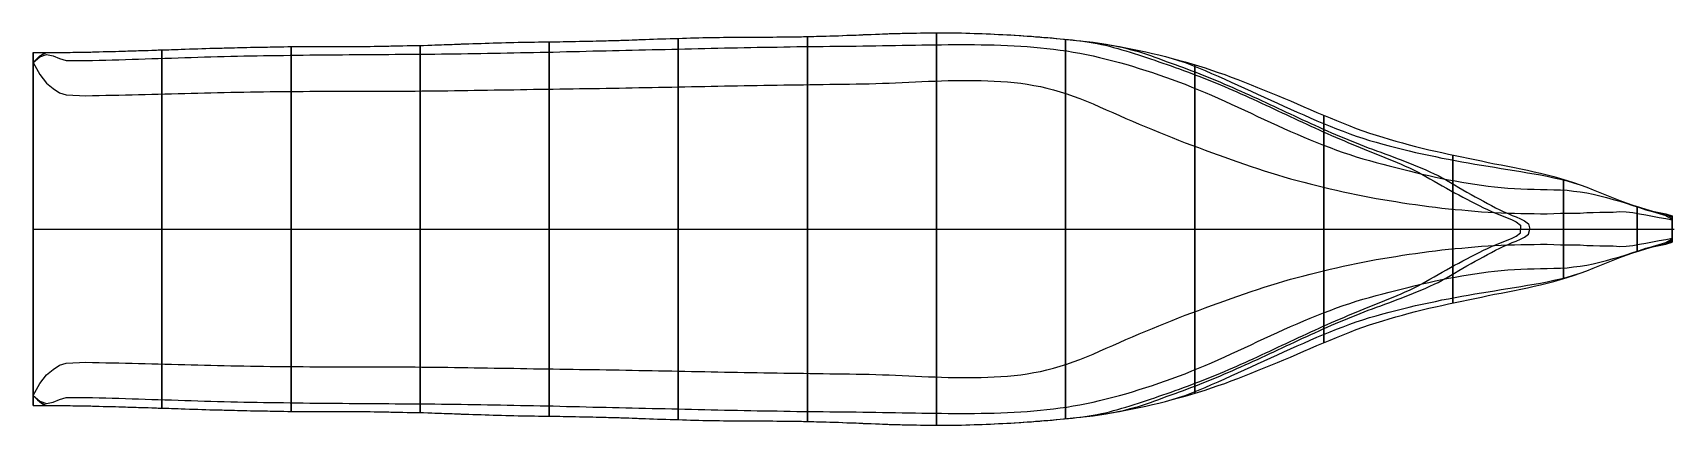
# Model space of a CAD drawing. Header units: millimetres. Extents: x 0 to 1780, y 0 to 425.
import ezdxf

# ---------------------------------------------------------------- set-up
doc = ezdxf.new("R2010")
doc.units = ezdxf.units.MM
for name, color, linetype in [('HULL_LONGITUDINAL_LINES', 7, 'Continuous'), ('HULL_SHEER', 3, 'Continuous'), ('HULL_STATION_LINES', 8, 'Continuous'), ('HULL_WATERLINES', 4, 'Continuous'), ('REFERENCE_CENTERLINE', 6, 'Continuous')]:
    doc.layers.add(name, color=color, linetype=linetype)

msp = doc.modelspace()

# ---------------------------------------------------------------- linework, layer by layer
at = {"layer": 'HULL_LONGITUDINAL_LINES'}
for points in [[(0.5, 392.8, 107.9), (7.6, 399.9, 100.1), (14.8, 403.6, 95), (21.9, 403.7, 92.8), (29.1, 403.7, 91.1), (36.2, 403.8, 90.3), (43.3, 403.9, 90.2), (50.5, 404, 90.1), (57.6, 404.1, 90.1), (64.7, 404.3, 90.1), (71.9, 404.5, 90.1), (79, 404.6, 90.1), (86.2, 404.8, 90.1), (93.3, 405, 90), (100.4, 405.2, 90), (107.6, 405.4, 90), (114.7, 405.7, 90), (121.9, 405.9, 90), (129, 406.1, 90), (136.1, 406.4, 90), (143.3, 406.6, 90), (150.4, 406.8, 89.9), (157.5, 407.1, 89.9), (164.7, 407.3, 89.9), (171.8, 407.5, 89.9), (179, 407.8, 89.9), (186.1, 408, 89.9), (193.2, 408.2, 89.9), (200.4, 408.4, 89.8), (207.5, 408.6, 89.8), (214.7, 408.8, 89.8), (221.8, 409, 89.8), (228.9, 409.1, 89.8), (236.1, 409.3, 89.8), (243.2, 409.4, 89.8), (250.3, 409.6, 89.8), (257.5, 409.7, 89.8), (264.6, 409.8, 89.8), (271.8, 409.9, 89.8), (278.9, 410, 89.8), (286, 410.1, 89.7), (293.2, 410.1, 89.7), (300.3, 410.1, 89.7), (307.5, 410.1, 89.7), (314.6, 410.1, 89.7), (321.7, 410.1, 89.7), (328.9, 410.1, 89.7), (336, 410.1, 89.7), (343.2, 410.1, 89.7), (350.3, 410.1, 89.7), (357.4, 410.2, 89.7), (364.6, 410.3, 89.7), (371.7, 410.4, 89.7), (378.8, 410.5, 89.7), (386, 410.7, 89.7), (393.1, 410.9, 89.7), (400.3, 411, 89.7), (407.4, 411.1, 89.7), (414.5, 411.2, 89.7), (421.7, 411.4, 89.7), (428.8, 411.6, 89.7), (436, 411.9, 89.7), (443.1, 412.1, 89.7), (450.2, 412.4, 89.7), (457.4, 412.6, 89.7), (464.5, 412.9, 89.7), (471.6, 413.1, 89.7), (478.8, 413.4, 89.7), (485.9, 413.6, 89.7), (493.1, 413.8, 89.7), (500.2, 414, 89.7), (507.3, 414.2, 89.7), (514.5, 414.4, 89.7), (521.6, 414.6, 89.7), (528.8, 414.7, 89.7), (535.9, 414.8, 89.7), (543, 415, 89.7), (550.2, 415.1, 89.7), (557.3, 415.2, 89.7), (564.4, 415.3, 89.7), (571.6, 415.4, 89.7), (578.7, 415.6, 89.7), (585.9, 415.7, 89.7), (593, 415.8, 89.7), (600.1, 416, 89.7), (607.3, 416.1, 89.7), (614.4, 416.3, 89.7), (621.6, 416.4, 89.7), (628.7, 416.6, 89.7), (635.8, 416.8, 89.7), (643, 417.1, 89.7), (650.1, 417.3, 89.7), (657.2, 417.6, 89.7), (664.4, 417.8, 89.7), (671.5, 418.1, 89.7), (678.7, 418.3, 89.7), (685.8, 418.6, 89.7), (692.9, 418.8, 89.7), (700.1, 419, 89.7), (707.2, 419.3, 89.7), (714.4, 419.5, 89.7), (721.5, 419.7, 89.7), (728.6, 419.8, 89.7), (735.8, 420, 89.7), (742.9, 420.1, 89.7), (750, 420.2, 89.7), (757.2, 420.2, 89.7), (764.3, 420.3, 89.7), (771.5, 420.3, 89.7), (778.6, 420.3, 89.7), (785.7, 420.4, 89.7), (792.9, 420.4, 89.7), (800, 420.4, 89.7), (807.2, 420.5, 89.7), (814.3, 420.6, 89.7), (821.4, 420.7, 89.7), (828.6, 420.8, 89.7), (835.7, 420.9, 89.7), (842.8, 421, 89.7), (850, 421.2, 89.7), (857.1, 421.4, 89.7), (864.3, 421.6, 89.7), (871.4, 421.8, 89.7), (878.5, 422.1, 89.7), (885.7, 422.4, 89.6), (892.8, 422.6, 89.6), (900, 422.9, 89.6), (907.1, 423.2, 89.7), (914.2, 423.5, 89.7), (921.4, 423.8, 89.7), (928.5, 424.1, 89.7), (935.7, 424.3, 89.8), (942.8, 424.5, 89.9), (949.9, 424.6, 89.9), (957.1, 424.7, 90), (964.2, 424.8, 90.1), (971.3, 424.9, 90.2), (978.5, 424.9, 90.2), (985.6, 424.9, 90.3), (992.8, 424.9, 90.4), (999.9, 424.8, 90.5), (1007, 424.8, 90.6), (1014.2, 424.6, 90.7), (1021.3, 424.4, 90.8), (1028.5, 424.2, 90.9), (1035.6, 423.9, 91), (1042.7, 423.6, 91.1), (1049.9, 423.2, 91.2), (1057, 422.9, 91.3), (1064.1, 422.4, 91.4), (1071.3, 422, 91.5), (1078.4, 421.5, 91.6), (1085.6, 421, 91.6), (1092.7, 420.4, 91.7), (1099.8, 419.9, 91.7), (1107, 419.3, 91.8), (1114.1, 418.6, 91.8), (1121.3, 417.9, 91.8), (1128.4, 417.2, 91.8), (1135.5, 416.4, 91.8), (1142.7, 415.5, 91.8), (1149.8, 414.7, 91.8), (1156.9, 413.7, 91.8), (1164.1, 412.6, 91.8), (1171.2, 411.4, 91.8), (1178.4, 410.2, 91.8), (1185.5, 408.8, 91.8), (1192.6, 407.4, 91.7), (1199.8, 405.9, 91.7), (1206.9, 404.3, 91.7), (1214.1, 402.7, 91.6), (1221.2, 401, 91.6), (1228.3, 399.2, 91.6), (1235.5, 397.2, 91.5), (1242.6, 395, 91.5), (1249.7, 392.7, 91.5), (1256.9, 390.1, 91.4), (1264, 387.2, 91.4), (1271.2, 384.1, 91.3), (1278.3, 381.1, 91.3), (1285.4, 377.9, 91.3), (1292.6, 374.8, 91.3), (1299.7, 371.6, 91.3), (1306.9, 368.4, 91.4), (1314, 365.2, 91.4), (1321.1, 361.9, 91.5), (1328.3, 358.7, 91.6), (1335.4, 355.4, 91.8), (1342.5, 352.1, 91.9), (1349.7, 348.9, 92.2), (1356.8, 345.6, 92.4), (1364, 342.4, 92.8), (1371.1, 339.2, 93.1), (1378.2, 336, 93.5), (1385.4, 332.9, 93.9), (1392.5, 329.8, 94.4), (1399.7, 326.8, 94.9), (1406.8, 323.9, 95.4), (1413.9, 321.1, 96), (1421.1, 318.4, 96.7), (1428.2, 315.7, 97.3), (1435.3, 313.2, 98.1), (1442.5, 310.8, 98.8), (1449.6, 308.5, 99.6), (1456.8, 306.4, 100.5), (1463.9, 304.4, 101.4), (1471, 302.5, 102.3), (1478.2, 300.6, 103.3), (1485.3, 298.8, 104.3), (1492.5, 297.1, 105.4), (1499.6, 295.5, 106.5), (1506.7, 293.9, 107.7), (1513.9, 292.4, 108.8), (1521, 290.9, 110), (1528.2, 289.4, 111.2), (1535.3, 288, 112.5), (1542.4, 286.7, 113.9), (1549.6, 285.4, 115.2), (1556.7, 284.1, 116.6), (1563.8, 282.8, 118.1), (1571, 281.6, 119.7), (1578.1, 280.4, 121.3), (1585.3, 279.3, 123), (1592.4, 278.1, 124.8), (1599.5, 277, 126.6), (1606.7, 275.8, 128.6), (1613.8, 274.7, 130.8), (1621, 273.5, 133), (1628.1, 272.3, 135.2), (1635.2, 271, 137.6), (1642.4, 269.6, 140.1), (1649.5, 268.1, 142.7), (1656.6, 266.4, 145.3), (1663.8, 264.6, 148), (1670.9, 262.6, 150.6), (1678.1, 260.3, 153.3), (1685.2, 257.7, 156), (1692.3, 255, 158.6), (1699.5, 252.1, 161), (1706.6, 249.1, 163.2), (1713.8, 246.3, 165.6), (1720.9, 243.5, 167.8), (1728, 240.9, 169.8), (1735.2, 238.4, 171.2), (1742.3, 236, 170.7), (1749.4, 233.9, 170), (1756.6, 231.9, 169.2), (1763.7, 230.1, 168.1), (1770.9, 228.4, 166.7), (1778, 224.9, 165.2)], [(0.5, 392.8, 149.4), (7.6, 399.9, 145.1), (14.8, 403.6, 142.4), (21.9, 403.7, 141.1), (29.1, 403.7, 140.3), (36.2, 403.8, 139.8), (43.3, 403.9, 139.7), (50.5, 404, 139.7), (57.6, 404.1, 139.7), (64.7, 404.3, 139.7), (71.9, 404.5, 139.7), (79, 404.6, 139.7), (86.2, 404.8, 139.7), (93.3, 405, 139.7), (100.4, 405.2, 139.7), (107.6, 405.4, 139.6), (114.7, 405.7, 139.6), (121.9, 405.9, 139.6), (129, 406.1, 139.6), (136.1, 406.4, 139.6), (143.3, 406.6, 139.6), (150.4, 406.8, 139.6), (157.5, 407.1, 139.6), (164.7, 407.3, 139.6), (171.8, 407.5, 139.6), (179, 407.8, 139.6), (186.1, 408, 139.6), (193.2, 408.2, 139.6), (200.4, 408.4, 139.6), (207.5, 408.6, 139.5), (214.7, 408.8, 139.5), (221.8, 409, 139.5), (228.9, 409.1, 139.5), (236.1, 409.3, 139.5), (243.2, 409.4, 139.5), (250.3, 409.6, 139.5), (257.5, 409.7, 139.5), (264.6, 409.8, 139.5), (271.8, 409.9, 139.5), (278.9, 410, 139.5), (286, 410.1, 139.5), (293.2, 410.1, 139.5), (300.3, 410.1, 139.5), (307.5, 410.1, 139.5), (314.6, 410.1, 139.5), (321.7, 410.1, 139.5), (328.9, 410.1, 139.5), (336, 410.1, 139.5), (343.2, 410.1, 139.5), (350.3, 410.1, 139.5), (357.4, 410.2, 139.5), (364.6, 410.3, 139.5), (371.7, 410.4, 139.5), (378.8, 410.5, 139.5), (386, 410.7, 139.5), (393.1, 410.9, 139.5), (400.3, 411, 139.5), (407.4, 411.1, 139.5), (414.5, 411.2, 139.5), (421.7, 411.4, 139.5), (428.8, 411.6, 139.5), (436, 411.9, 139.5), (443.1, 412.1, 139.5), (450.2, 412.4, 139.5), (457.4, 412.6, 139.5), (464.5, 412.9, 139.5), (471.6, 413.1, 139.5), (478.8, 413.4, 139.5), (485.9, 413.6, 139.5), (493.1, 413.8, 139.5), (500.2, 414, 139.5), (507.3, 414.2, 139.5), (514.5, 414.4, 139.5), (521.6, 414.6, 139.5), (528.8, 414.7, 139.5), (535.9, 414.8, 139.5), (543, 415, 139.5), (550.2, 415.1, 139.5), (557.3, 415.2, 139.5), (564.4, 415.3, 139.5), (571.6, 415.4, 139.5), (578.7, 415.6, 139.5), (585.9, 415.7, 139.5), (593, 415.8, 139.5), (600.1, 416, 139.5), (607.3, 416.1, 139.5), (614.4, 416.3, 139.5), (621.6, 416.4, 139.5), (628.7, 416.6, 139.5), (635.8, 416.8, 139.5), (643, 417.1, 139.5), (650.1, 417.3, 139.5), (657.2, 417.6, 139.5), (664.4, 417.8, 139.5), (671.5, 418.1, 139.5), (678.7, 418.3, 139.5), (685.8, 418.6, 139.5), (692.9, 418.8, 139.5), (700.1, 419, 139.5), (707.2, 419.3, 139.5), (714.4, 419.5, 139.5), (721.5, 419.7, 139.5), (728.6, 419.8, 139.5), (735.8, 420, 139.5), (742.9, 420.1, 139.5), (750, 420.2, 139.5), (757.2, 420.2, 139.5), (764.3, 420.3, 139.5), (771.5, 420.3, 139.5), (778.6, 420.3, 139.5), (785.7, 420.4, 139.5), (792.9, 420.4, 139.5), (800, 420.4, 139.5), (807.2, 420.5, 139.5), (814.3, 420.6, 139.5), (821.4, 420.7, 139.5), (828.6, 420.8, 139.5), (835.7, 420.9, 139.5), (842.8, 421, 139.5), (850, 421.2, 139.5), (857.1, 421.4, 139.5), (864.3, 421.6, 139.5), (871.4, 421.8, 139.5), (878.5, 422.1, 139.4), (885.7, 422.4, 139.4), (892.8, 422.6, 139.4), (900, 422.9, 139.4), (907.1, 423.2, 139.4), (914.2, 423.5, 139.5), (921.4, 423.8, 139.5), (928.5, 424.1, 139.5), (935.7, 424.3, 139.5), (942.8, 424.5, 139.6), (949.9, 424.6, 139.6), (957.1, 424.7, 139.6), (964.2, 424.8, 139.7), (971.3, 424.9, 139.7), (978.5, 424.9, 139.8), (985.6, 424.9, 139.8), (992.8, 424.9, 139.9), (999.9, 424.8, 139.9), (1007, 424.8, 140), (1014.2, 424.6, 140), (1021.3, 424.4, 140.1), (1028.5, 424.2, 140.1), (1035.6, 423.9, 140.2), (1042.7, 423.6, 140.3), (1049.9, 423.2, 140.3), (1057, 422.9, 140.4), (1064.1, 422.4, 140.4), (1071.3, 422, 140.4), (1078.4, 421.5, 140.5), (1085.6, 421, 140.5), (1092.7, 420.4, 140.6), (1099.8, 419.9, 140.6), (1107, 419.3, 140.6), (1114.1, 418.6, 140.6), (1121.3, 417.9, 140.6), (1128.4, 417.2, 140.6), (1135.5, 416.4, 140.6), (1142.7, 415.5, 140.6), (1149.8, 414.7, 140.6), (1156.9, 413.7, 140.6), (1164.1, 412.6, 140.6), (1171.2, 411.4, 140.6), (1178.4, 410.2, 140.6), (1185.5, 408.8, 140.6), (1192.6, 407.4, 140.6), (1199.8, 405.9, 140.6), (1206.9, 404.3, 140.5), (1214.1, 402.7, 140.5), (1221.2, 401, 140.5), (1228.3, 399.2, 140.5), (1235.5, 397.3, 140.5), (1242.6, 395.4, 140.4), (1249.7, 393.4, 140.4), (1256.9, 391.3, 140.4), (1264, 389.2, 140.4), (1271.2, 386.9, 140.4), (1278.3, 384.5, 140.4), (1285.4, 382.1, 140.4), (1292.6, 379.7, 140.4), (1299.7, 377.1, 140.4), (1306.9, 374.4, 140.4), (1314, 371.7, 140.4), (1321.1, 368.8, 140.5), (1328.3, 365.9, 140.5), (1335.4, 363, 140.6), (1342.5, 360, 140.7), (1349.7, 357.1, 140.8), (1356.8, 354.2, 141), (1364, 351.2, 141.1), (1371.1, 348.1, 141.3), (1378.2, 344.9, 141.5), (1385.4, 341.8, 141.8), (1392.5, 338.8, 142), (1399.7, 335.8, 142.3), (1406.8, 332.8, 142.6), (1413.9, 329.9, 142.9), (1421.1, 327, 143.3), (1428.2, 324.2, 143.7), (1435.3, 321.4, 144.1), (1442.5, 318.8, 144.5), (1449.6, 316.4, 144.9), (1456.8, 314.1, 145.4), (1463.9, 311.8, 145.9), (1471, 309.7, 146.4), (1478.2, 307.6, 147), (1485.3, 305.7, 147.5), (1492.5, 303.8, 148.1), (1499.6, 302, 148.7), (1506.7, 300.1, 149.4), (1513.9, 298.4, 150), (1521, 296.8, 150.7), (1528.2, 295.2, 151.4), (1535.3, 293.7, 152.1), (1542.4, 292.2, 152.8), (1549.6, 290.8, 153.6), (1556.7, 289.3, 154.4), (1563.8, 287.8, 155.2), (1571, 286.2, 156), (1578.1, 284.7, 156.9), (1585.3, 283.2, 157.9), (1592.4, 282, 158.8), (1599.5, 280.6, 159.9), (1606.7, 279.2, 161), (1613.8, 277.7, 162.1), (1621, 276.1, 163.3), (1628.1, 274.5, 164.6), (1635.2, 272.8, 165.9), (1642.4, 271.1, 167.3), (1649.5, 269.2, 168.7), (1656.6, 267.2, 170.1), (1663.8, 265.1, 171.6), (1670.9, 262.8, 173), (1678.1, 260.4, 174.5), (1685.2, 257.8, 176), (1692.3, 255, 177.4), (1699.5, 252.1, 178.6), (1706.6, 249.1, 179.7), (1713.8, 246.3, 180.9), (1720.9, 243.5, 182.2), (1728, 240.9, 183.2), (1735.2, 238.4, 183.3), (1742.3, 236, 180.8), (1749.4, 233.9, 178.1), (1756.6, 231.9, 175.3), (1763.7, 230.2, 172.3), (1770.9, 228.8, 169.3), (1778, 226.2, 166.1)], [(0.5, 403.5, 190.9), (7.6, 403.5, 190.2), (14.8, 403.6, 189.7), (21.9, 403.7, 189.5), (29.1, 403.7, 189.4), (36.2, 403.8, 189.3), (43.3, 403.9, 189.3), (50.5, 404, 189.3), (57.6, 404.1, 189.3), (64.7, 404.3, 189.3), (71.9, 404.5, 189.3), (79, 404.6, 189.3), (86.2, 404.8, 189.3), (93.3, 405, 189.3), (100.4, 405.2, 189.3), (107.6, 405.4, 189.3), (114.7, 405.7, 189.3), (121.9, 405.9, 189.3), (129, 406.1, 189.3), (136.1, 406.4, 189.3), (143.3, 406.6, 189.3), (150.4, 406.8, 189.3), (157.5, 407.1, 189.3), (164.7, 407.3, 189.3), (171.8, 407.5, 189.3), (179, 407.8, 189.3), (186.1, 408, 189.3), (193.2, 408.2, 189.3), (200.4, 408.4, 189.3), (207.5, 408.6, 189.3), (214.7, 408.8, 189.3), (221.8, 409, 189.3), (228.9, 409.1, 189.3), (236.1, 409.3, 189.2), (243.2, 409.4, 189.2), (250.3, 409.6, 189.2), (257.5, 409.7, 189.2), (264.6, 409.8, 189.2), (271.8, 409.9, 189.2), (278.9, 410, 189.2), (286, 410.1, 189.2), (293.2, 410.1, 189.2), (300.3, 410.1, 189.2), (307.5, 410.1, 189.2), (314.6, 410.1, 189.2), (321.7, 410.1, 189.2), (328.9, 410.1, 189.2), (336, 410.1, 189.2), (343.2, 410.1, 189.2), (350.3, 410.1, 189.2), (357.4, 410.2, 189.2), (364.6, 410.3, 189.2), (371.7, 410.4, 189.2), (378.8, 410.5, 189.2), (386, 410.7, 189.2), (393.1, 410.9, 189.2), (400.3, 411, 189.2), (407.4, 411.1, 189.2), (414.5, 411.2, 189.2), (421.7, 411.4, 189.2), (428.8, 411.6, 189.2), (436, 411.9, 189.2), (443.1, 412.1, 189.2), (450.2, 412.4, 189.2), (457.4, 412.6, 189.2), (464.5, 412.9, 189.2), (471.6, 413.1, 189.2), (478.8, 413.4, 189.2), (485.9, 413.6, 189.2), (493.1, 413.8, 189.2), (500.2, 414, 189.2), (507.3, 414.2, 189.2), (514.5, 414.4, 189.2), (521.6, 414.6, 189.2), (528.8, 414.7, 189.2), (535.9, 414.8, 189.2), (543, 415, 189.2), (550.2, 415.1, 189.2), (557.3, 415.2, 189.2), (564.4, 415.3, 189.2), (571.6, 415.4, 189.2), (578.7, 415.6, 189.2), (585.9, 415.7, 189.2), (593, 415.8, 189.2), (600.1, 416, 189.2), (607.3, 416.1, 189.2), (614.4, 416.3, 189.2), (621.6, 416.4, 189.2), (628.7, 416.6, 189.2), (635.8, 416.8, 189.2), (643, 417.1, 189.2), (650.1, 417.3, 189.2), (657.2, 417.6, 189.2), (664.4, 417.8, 189.2), (671.5, 418.1, 189.2), (678.7, 418.3, 189.2), (685.8, 418.6, 189.2), (692.9, 418.8, 189.2), (700.1, 419, 189.2), (707.2, 419.3, 189.2), (714.4, 419.5, 189.2), (721.5, 419.7, 189.2), (728.6, 419.8, 189.2), (735.8, 420, 189.2), (742.9, 420.1, 189.2), (750, 420.2, 189.2), (757.2, 420.2, 189.2), (764.3, 420.3, 189.2), (771.5, 420.3, 189.2), (778.6, 420.3, 189.2), (785.7, 420.4, 189.2), (792.9, 420.4, 189.2), (800, 420.4, 189.2), (807.2, 420.5, 189.2), (814.3, 420.6, 189.2), (821.4, 420.7, 189.2), (828.6, 420.8, 189.2), (835.7, 420.9, 189.2), (842.8, 421, 189.2), (850, 421.2, 189.2), (857.1, 421.4, 189.2), (864.3, 421.6, 189.2), (871.4, 421.8, 189.2), (878.5, 422.1, 189.2), (885.7, 422.4, 189.2), (892.8, 422.6, 189.2), (900, 422.9, 189.2), (907.1, 423.2, 189.2), (914.2, 423.5, 189.2), (921.4, 423.8, 189.2), (928.5, 424.1, 189.2), (935.7, 424.3, 189.2), (942.8, 424.5, 189.3), (949.9, 424.6, 189.3), (957.1, 424.7, 189.3), (964.2, 424.8, 189.3), (971.3, 424.9, 189.3), (978.5, 424.9, 189.3), (985.6, 424.9, 189.3), (992.8, 424.9, 189.3), (999.9, 424.8, 189.3), (1007, 424.8, 189.3), (1014.2, 424.6, 189.3), (1021.3, 424.4, 189.3), (1028.5, 424.2, 189.4), (1035.6, 423.9, 189.4), (1042.7, 423.6, 189.4), (1049.9, 423.2, 189.4), (1057, 422.9, 189.4), (1064.1, 422.4, 189.4), (1071.3, 422, 189.4), (1078.4, 421.5, 189.4), (1085.6, 421, 189.4), (1092.7, 420.4, 189.4), (1099.8, 419.9, 189.4), (1107, 419.3, 189.4), (1114.1, 418.6, 189.4), (1121.3, 417.9, 189.4), (1128.4, 417.2, 189.4), (1135.5, 416.4, 189.4), (1142.7, 415.5, 189.4), (1149.8, 414.7, 189.4), (1156.9, 413.7, 189.4), (1164.1, 412.6, 189.4), (1171.2, 411.4, 189.4), (1178.4, 410.2, 189.4), (1185.5, 408.8, 189.4), (1192.6, 407.4, 189.4), (1199.8, 405.9, 189.4), (1206.9, 404.3, 189.4), (1214.1, 402.7, 189.4), (1221.2, 401, 189.4), (1228.3, 399.2, 189.4), (1235.5, 397.3, 189.4), (1242.6, 395.4, 189.4), (1249.7, 393.4, 189.4), (1256.9, 391.3, 189.4), (1264, 389.2, 189.4), (1271.2, 386.9, 189.4), (1278.3, 384.5, 189.4), (1285.4, 382.1, 189.4), (1292.6, 379.7, 189.4), (1299.7, 377.1, 189.4), (1306.9, 374.4, 189.4), (1314, 371.7, 189.4), (1321.1, 368.8, 189.4), (1328.3, 365.9, 189.4), (1335.4, 363, 189.4), (1342.5, 360, 189.4), (1349.7, 357.1, 189.5), (1356.8, 354.2, 189.5), (1364, 351.2, 189.5), (1371.1, 348.1, 189.5), (1378.2, 344.9, 189.6), (1385.4, 341.8, 189.6), (1392.5, 338.8, 189.7), (1399.7, 335.8, 189.7), (1406.8, 332.8, 189.8), (1413.9, 329.9, 189.8), (1421.1, 327, 189.9), (1428.2, 324.2, 190), (1435.3, 321.4, 190), (1442.5, 318.8, 190.1), (1449.6, 316.4, 190.2), (1456.8, 314.1, 190.3), (1463.9, 311.8, 190.4), (1471, 309.7, 190.5), (1478.2, 307.6, 190.6), (1485.3, 305.7, 190.7), (1492.5, 303.8, 190.8), (1499.6, 302, 191), (1506.7, 300.1, 191.1), (1513.9, 298.4, 191.2), (1521, 296.8, 191.4), (1528.2, 295.2, 191.5), (1535.3, 293.7, 191.6), (1542.4, 292.2, 191.8), (1549.6, 290.8, 191.9), (1556.7, 289.3, 192.1), (1563.8, 287.8, 192.2), (1571, 286.2, 192.4), (1578.1, 284.7, 192.5), (1585.3, 283.2, 192.7), (1592.4, 282, 192.9), (1599.5, 280.6, 193.1), (1606.7, 279.2, 193.3), (1613.8, 277.7, 193.5), (1621, 276.1, 193.7), (1628.1, 274.5, 193.9), (1635.2, 272.8, 194.2), (1642.4, 271.1, 194.4), (1649.5, 269.2, 194.7), (1656.6, 267.2, 194.9), (1663.8, 265.1, 195.2), (1670.9, 262.8, 195.5), (1678.1, 260.4, 195.7), (1685.2, 257.8, 196), (1692.3, 255, 196.2), (1699.5, 252.1, 196.2), (1706.6, 249.1, 196.1), (1713.8, 246.3, 196.3), (1720.9, 243.5, 196.5), (1728, 240.9, 196.6), (1735.2, 238.4, 195.5), (1742.3, 236, 190.9), (1749.4, 233.9, 186.1), (1756.6, 231.9, 181.4), (1763.7, 230.2, 176.6), (1770.9, 228.8, 171.8), (1778, 226.8, 167)], [(0.5, 392.8, 74.7), (7.6, 398.8, 64), (14.8, 401.6, 57.2), (21.9, 400.1, 54.1), (29.1, 397.1, 51.8), (36.2, 395.1, 50.8), (43.3, 395, 50.6), (50.5, 395, 50.5), (57.6, 395, 50.4), (64.7, 395.1, 50.4), (71.9, 395.3, 50.4), (79, 395.5, 50.4), (86.2, 395.7, 50.4), (93.3, 395.9, 50.4), (100.4, 396.1, 50.3), (107.6, 396.3, 50.3), (114.7, 396.5, 50.3), (121.9, 396.8, 50.3), (129, 397, 50.3), (136.1, 397.2, 50.2), (143.3, 397.4, 50.2), (150.4, 397.7, 50.2), (157.5, 397.9, 50.2), (164.7, 398.1, 50.2), (171.8, 398.4, 50.2), (179, 398.6, 50.1), (186.1, 398.8, 50.1), (193.2, 399, 50.1), (200.4, 399.2, 50.1), (207.5, 399.4, 50.1), (214.7, 399.6, 50.1), (221.8, 399.7, 50), (228.9, 399.9, 50), (236.1, 400, 50), (243.2, 400.2, 50), (250.3, 400.3, 50), (257.5, 400.4, 50), (264.6, 400.5, 50), (271.8, 400.6, 50), (278.9, 400.7, 50), (286, 400.8, 50), (293.2, 400.9, 49.9), (300.3, 401, 49.9), (307.5, 401, 49.9), (314.6, 401.1, 49.9), (321.7, 401.2, 49.9), (328.9, 401.2, 49.9), (336, 401.3, 49.9), (343.2, 401.4, 49.9), (350.3, 401.4, 49.9), (357.4, 401.5, 49.9), (364.6, 401.5, 49.9), (371.7, 401.6, 49.9), (378.8, 401.6, 49.9), (386, 401.6, 49.9), (393.1, 401.7, 49.9), (400.3, 401.7, 49.9), (407.4, 401.8, 49.9), (414.5, 401.8, 49.9), (421.7, 401.9, 49.9), (428.8, 401.9, 49.9), (436, 402, 49.9), (443.1, 402.1, 49.9), (450.2, 402.2, 49.9), (457.4, 402.3, 49.9), (464.5, 402.4, 49.9), (471.6, 402.5, 49.9), (478.8, 402.6, 49.9), (485.9, 402.7, 49.9), (493.1, 402.9, 49.9), (500.2, 403, 49.9), (507.3, 403.1, 49.9), (514.5, 403.2, 49.9), (521.6, 403.4, 49.9), (528.8, 403.5, 49.9), (535.9, 403.6, 49.9), (543, 403.8, 49.9), (550.2, 403.9, 49.9), (557.3, 404.1, 49.9), (564.4, 404.2, 49.9), (571.6, 404.4, 49.9), (578.7, 404.6, 49.9), (585.9, 404.7, 49.9), (593, 404.9, 49.9), (600.1, 405.1, 49.9), (607.3, 405.3, 49.9), (614.4, 405.4, 49.9), (621.6, 405.6, 49.9), (628.7, 405.8, 49.9), (635.8, 405.9, 49.9), (643, 406.1, 49.9), (650.1, 406.3, 49.9), (657.2, 406.4, 49.9), (664.4, 406.6, 49.9), (671.5, 406.8, 49.9), (678.7, 406.9, 49.9), (685.8, 407.1, 49.9), (692.9, 407.2, 49.9), (700.1, 407.4, 49.9), (707.2, 407.6, 49.9), (714.4, 407.7, 49.9), (721.5, 407.9, 49.9), (728.6, 408.1, 49.9), (735.8, 408.2, 49.9), (742.9, 408.4, 49.9), (750, 408.6, 49.9), (757.2, 408.7, 49.9), (764.3, 408.9, 49.9), (771.5, 409, 49.9), (778.6, 409.1, 49.9), (785.7, 409.3, 49.9), (792.9, 409.4, 49.9), (800, 409.5, 49.9), (807.2, 409.6, 49.9), (814.3, 409.8, 49.9), (821.4, 409.9, 49.9), (828.6, 410, 49.9), (835.7, 410.1, 49.9), (842.8, 410.2, 49.9), (850, 410.3, 49.9), (857.1, 410.3, 49.9), (864.3, 410.4, 49.9), (871.4, 410.5, 49.8), (878.5, 410.6, 49.8), (885.7, 410.7, 49.8), (892.8, 410.7, 49.8), (900, 410.8, 49.8), (907.1, 410.9, 49.8), (914.2, 411, 49.9), (921.4, 411.1, 49.9), (928.5, 411.2, 49.9), (935.7, 411.4, 50), (942.8, 411.5, 50.1), (949.9, 411.6, 50.2), (957.1, 411.7, 50.3), (964.2, 411.8, 50.4), (971.3, 412, 50.5), (978.5, 412.1, 50.6), (985.6, 412.1, 50.8), (992.8, 412.2, 50.9), (999.9, 412.2, 51), (1007, 412.2, 51.2), (1014.2, 412.2, 51.3), (1021.3, 412.2, 51.4), (1028.5, 412.1, 51.6), (1035.6, 412, 51.7), (1042.7, 411.8, 51.8), (1049.9, 411.6, 52), (1057, 411.4, 52.1), (1064.1, 411, 52.2), (1071.3, 410.6, 52.3), (1078.4, 410.1, 52.4), (1085.6, 409.5, 52.5), (1092.7, 408.8, 52.6), (1099.8, 408.1, 52.7), (1107, 407.3, 52.7), (1114.1, 406.3, 52.8), (1121.3, 405.3, 52.8), (1128.4, 404.1, 52.8), (1135.5, 402.8, 52.8), (1142.7, 401.4, 52.8), (1149.8, 399.9, 52.8), (1156.9, 398.3, 52.8), (1164.1, 396.6, 52.8), (1171.2, 394.8, 52.7), (1178.4, 392.9, 52.7), (1185.5, 390.9, 52.7), (1192.6, 388.8, 52.7), (1199.8, 386.5, 52.6), (1206.9, 384.3, 52.6), (1214.1, 382, 52.5), (1221.2, 379.6, 52.5), (1228.3, 377.1, 52.4), (1235.5, 374.5, 52.4), (1242.6, 371.9, 52.3), (1249.7, 369.2, 52.3), (1256.9, 366.3, 52.2), (1264, 363.4, 52.2), (1271.2, 360.4, 52.1), (1278.3, 357.4, 52.1), (1285.4, 354.3, 52.1), (1292.6, 351.1, 52.1), (1299.7, 347.8, 52.1), (1306.9, 344.5, 52.2), (1314, 341.2, 52.2), (1321.1, 337.9, 52.3), (1328.3, 334.5, 52.5), (1335.4, 331.1, 52.7), (1342.5, 327.8, 52.9), (1349.7, 324.5, 53.2), (1356.8, 321.3, 53.6), (1364, 318.2, 54), (1371.1, 315.1, 54.5), (1378.2, 312, 55), (1385.4, 309.1, 55.6), (1392.5, 306.2, 56.3), (1399.7, 303.3, 56.9), (1406.8, 300.6, 57.7), (1413.9, 298, 58.5), (1421.1, 295.5, 59.4), (1428.2, 293.1, 60.3), (1435.3, 290.8, 61.3), (1442.5, 288.6, 62.3), (1449.6, 286.6, 63.4), (1456.8, 284.6, 64.5), (1463.9, 282.6, 65.8), (1471, 280.8, 67.1), (1478.2, 279, 68.4), (1485.3, 277.2, 69.8), (1492.5, 275.4, 71.2), (1499.6, 273.7, 72.7), (1506.7, 272, 74.3), (1513.9, 270.4, 75.9), (1521, 268.8, 77.5), (1528.2, 267.3, 79.1), (1535.3, 265.9, 80.9), (1542.4, 264.6, 82.7), (1549.6, 263.3, 84.6), (1556.7, 262.1, 86.5), (1563.8, 260.9, 88.5), (1571, 259.9, 90.6), (1578.1, 259, 92.8), (1585.3, 258.2, 95.1), (1592.4, 257.4, 97.5), (1599.5, 256.8, 100.1), (1606.7, 256.4, 102.8), (1613.8, 256.1, 105.7), (1621, 255.8, 108.7), (1628.1, 255.6, 111.8), (1635.2, 255.4, 115), (1642.4, 255.2, 118.4), (1649.5, 255.1, 121.9), (1656.6, 254.8, 125.5), (1663.8, 254.4, 129.1), (1670.9, 253.6, 132.7), (1678.1, 252.7, 136.3), (1685.2, 251.5, 140), (1692.3, 250.1, 143.6), (1699.5, 248.5, 146.9), (1706.6, 246.6, 150.1), (1713.8, 244.6, 153.3), (1720.9, 242.5, 156.3), (1728, 240.4, 159.1), (1735.2, 238.1, 161.4), (1742.3, 235.7, 162.6), (1749.4, 233.4, 163.6), (1756.6, 231.3, 164.3), (1763.7, 229.2, 164.7), (1770.9, 227, 164.7), (1778, 223.3, 164.5)], [(0.5, 392.8, 49.8), (7.6, 379.7, 37), (14.8, 370.5, 28.8), (21.9, 364.6, 25), (29.1, 360, 22.4), (36.2, 357.7, 21.1), (43.3, 357.3, 20.9), (50.5, 357, 20.7), (57.6, 356.9, 20.7), (64.7, 357, 20.6), (71.9, 357.1, 20.6), (79, 357.3, 20.6), (86.2, 357.4, 20.6), (93.3, 357.6, 20.6), (100.4, 357.8, 20.6), (107.6, 357.9, 20.5), (114.7, 358.1, 20.5), (121.9, 358.3, 20.5), (129, 358.5, 20.5), (136.1, 358.7, 20.5), (143.3, 358.8, 20.4), (150.4, 359, 20.4), (157.5, 359.2, 20.4), (164.7, 359.4, 20.4), (171.8, 359.6, 20.3), (179, 359.8, 20.3), (186.1, 359.9, 20.3), (193.2, 360.1, 20.3), (200.4, 360.3, 20.3), (207.5, 360.4, 20.2), (214.7, 360.6, 20.2), (221.8, 360.7, 20.2), (228.9, 360.8, 20.2), (236.1, 361, 20.2), (243.2, 361.1, 20.2), (250.3, 361.2, 20.1), (257.5, 361.3, 20.1), (264.6, 361.4, 20.1), (271.8, 361.5, 20.1), (278.9, 361.5, 20.1), (286, 361.6, 20.1), (293.2, 361.6, 20.1), (300.3, 361.7, 20.1), (307.5, 361.7, 20.1), (314.6, 361.7, 20.1), (321.7, 361.8, 20.1), (328.9, 361.8, 20.1), (336, 361.8, 20.1), (343.2, 361.8, 20.1), (350.3, 361.8, 20.1), (357.4, 361.8, 20.1), (364.6, 361.8, 20.1), (371.7, 361.8, 20.1), (378.8, 361.8, 20.1), (386, 361.8, 20.1), (393.1, 361.8, 20.1), (400.3, 361.9, 20.1), (407.4, 361.9, 20.1), (414.5, 361.9, 20.1), (421.7, 362, 20.1), (428.8, 362, 20.1), (436, 362.1, 20.1), (443.1, 362.2, 20.1), (450.2, 362.3, 20.1), (457.4, 362.4, 20.1), (464.5, 362.5, 20.1), (471.6, 362.6, 20.1), (478.8, 362.7, 20.1), (485.9, 362.8, 20.1), (493.1, 362.9, 20.1), (500.2, 363.1, 20.1), (507.3, 363.2, 20.1), (514.5, 363.3, 20.1), (521.6, 363.4, 20.1), (528.8, 363.5, 20.1), (535.9, 363.6, 20.1), (543, 363.8, 20.1), (550.2, 363.9, 20.1), (557.3, 364, 20.1), (564.4, 364.1, 20.1), (571.6, 364.2, 20.1), (578.7, 364.3, 20.1), (585.9, 364.4, 20.1), (593, 364.5, 20.1), (600.1, 364.6, 20.1), (607.3, 364.7, 20.1), (614.4, 364.8, 20.1), (621.6, 365, 20.1), (628.7, 365.1, 20.1), (635.8, 365.2, 20.1), (643, 365.3, 20.1), (650.1, 365.5, 20.1), (657.2, 365.6, 20.1), (664.4, 365.7, 20.1), (671.5, 365.9, 20.1), (678.7, 366, 20.1), (685.8, 366.1, 20.1), (692.9, 366.3, 20.1), (700.1, 366.4, 20.1), (707.2, 366.5, 20.1), (714.4, 366.7, 20.1), (721.5, 366.8, 20.1), (728.6, 367, 20.1), (735.8, 367.1, 20.1), (742.9, 367.3, 20.1), (750, 367.4, 20.1), (757.2, 367.6, 20.1), (764.3, 367.7, 20.1), (771.5, 367.9, 20.1), (778.6, 368, 20.1), (785.7, 368.1, 20.1), (792.9, 368.2, 20.1), (800, 368.3, 20.1), (807.2, 368.4, 20.1), (814.3, 368.5, 20.1), (821.4, 368.6, 20.1), (828.6, 368.7, 20.1), (835.7, 368.8, 20.1), (842.8, 368.9, 20), (850, 369, 20), (857.1, 369.1, 20), (864.3, 369.2, 20), (871.4, 369.3, 20), (878.5, 369.4, 20), (885.7, 369.5, 19.9), (892.8, 369.6, 19.9), (900, 369.8, 19.9), (907.1, 369.9, 20), (914.2, 370.1, 20), (921.4, 370.4, 20), (928.5, 370.6, 20.1), (935.7, 370.9, 20.2), (942.8, 371.2, 20.3), (949.9, 371.5, 20.4), (957.1, 371.8, 20.5), (964.2, 372.1, 20.6), (971.3, 372.5, 20.8), (978.5, 372.8, 20.9), (985.6, 373, 21.1), (992.8, 373.3, 21.2), (999.9, 373.4, 21.4), (1007, 373.5, 21.6), (1014.2, 373.5, 21.7), (1021.3, 373.4, 21.9), (1028.5, 373.3, 22.1), (1035.6, 373.1, 22.2), (1042.7, 372.8, 22.4), (1049.9, 372.4, 22.5), (1057, 371.8, 22.7), (1064.1, 371.1, 22.8), (1071.3, 370.3, 23), (1078.4, 369.3, 23.1), (1085.6, 368.1, 23.2), (1092.7, 366.7, 23.3), (1099.8, 365.2, 23.4), (1107, 363.3, 23.4), (1114.1, 361.2, 23.5), (1121.3, 359, 23.5), (1128.4, 356.4, 23.5), (1135.5, 353.7, 23.5), (1142.7, 350.9, 23.5), (1149.8, 347.9, 23.5), (1156.9, 344.8, 23.5), (1164.1, 341.7, 23.5), (1171.2, 338.6, 23.4), (1178.4, 335.4, 23.4), (1185.5, 332.2, 23.4), (1192.6, 329.2, 23.3), (1199.8, 326.1, 23.3), (1206.9, 323.1, 23.3), (1214.1, 320.2, 23.2), (1221.2, 317.3, 23.2), (1228.3, 314.4, 23.1), (1235.5, 311.6, 23), (1242.6, 308.8, 23), (1249.7, 306, 22.9), (1256.9, 303.3, 22.8), (1264, 300.6, 22.8), (1271.2, 297.9, 22.7), (1278.3, 295.3, 22.7), (1285.4, 292.7, 22.7), (1292.6, 290.2, 22.7), (1299.7, 287.6, 22.7), (1306.9, 285.1, 22.7), (1314, 282.7, 22.8), (1321.1, 280.3, 23), (1328.3, 277.9, 23.1), (1335.4, 275.6, 23.4), (1342.5, 273.3, 23.7), (1349.7, 271.2, 24.1), (1356.8, 269.1, 24.5), (1364, 267, 25), (1371.1, 265.1, 25.6), (1378.2, 263.2, 26.2), (1385.4, 261.4, 26.9), (1392.5, 259.6, 27.7), (1399.7, 257.8, 28.5), (1406.8, 256.1, 29.4), (1413.9, 254.5, 30.3), (1421.1, 252.9, 31.4), (1428.2, 251.4, 32.5), (1435.3, 250, 33.7), (1442.5, 248.5, 34.9), (1449.6, 247.1, 36.2), (1456.8, 245.7, 37.6), (1463.9, 244.5, 39.1), (1471, 243.4, 40.6), (1478.2, 242.2, 42.2), (1485.3, 241, 43.9), (1492.5, 239.9, 45.6), (1499.6, 238.9, 47.4), (1506.7, 238, 49.3), (1513.9, 237, 51.2), (1521, 236.1, 53.1), (1528.2, 235.2, 55), (1535.3, 234.4, 57.1), (1542.4, 233.8, 59.3), (1549.6, 233.1, 61.6), (1556.7, 232.4, 63.8), (1563.8, 231.7, 66.2), (1571, 231.2, 68.8), (1578.1, 230.8, 71.4), (1585.3, 230.4, 74.2), (1592.4, 230, 77.1), (1599.5, 229.7, 80.1), (1606.7, 229.5, 83.4), (1613.8, 229.4, 86.8), (1621, 229.3, 90.4), (1628.1, 229.2, 94.1), (1635.2, 229.1, 98), (1642.4, 229.1, 102.1), (1649.5, 229.3, 106.3), (1656.6, 229.5, 110.6), (1663.8, 229.6, 114.9), (1670.9, 229.6, 119.3), (1678.1, 229.8, 123.6), (1685.2, 230.2, 128), (1692.3, 230.5, 132.3), (1699.5, 230.6, 136.3), (1706.6, 230.7, 140.2), (1713.8, 230.9, 144), (1720.9, 231.3, 147.7), (1728, 231.2, 151.1), (1735.2, 230.5, 154.1), (1742.3, 229.1, 156.5), (1749.4, 227.7, 158.7), (1756.6, 226.4, 160.6), (1763.7, 225.1, 162.1), (1770.9, 223.7, 163.1), (1778, 222.5, 163.9)], [(0.5, 32.2, 49.8), (7.6, 45.3, 37), (14.8, 54.5, 28.8), (21.9, 60.4, 25), (29.1, 65, 22.4), (36.2, 67.3, 21.1), (43.3, 67.7, 20.9), (50.5, 68, 20.7), (57.6, 68.1, 20.7), (64.7, 68, 20.6), (71.9, 67.9, 20.6), (79, 67.7, 20.6), (86.2, 67.6, 20.6), (93.3, 67.4, 20.6), (100.4, 67.2, 20.6), (107.6, 67.1, 20.5), (114.7, 66.9, 20.5), (121.9, 66.7, 20.5), (129, 66.5, 20.5), (136.1, 66.3, 20.5), (143.3, 66.2, 20.4), (150.4, 66, 20.4), (157.5, 65.8, 20.4), (164.7, 65.6, 20.4), (171.8, 65.4, 20.3), (179, 65.2, 20.3), (186.1, 65.1, 20.3), (193.2, 64.9, 20.3), (200.4, 64.7, 20.3), (207.5, 64.6, 20.2), (214.7, 64.4, 20.2), (221.8, 64.3, 20.2), (228.9, 64.2, 20.2), (236.1, 64, 20.2), (243.2, 63.9, 20.2), (250.3, 63.8, 20.1), (257.5, 63.7, 20.1), (264.6, 63.6, 20.1), (271.8, 63.5, 20.1), (278.9, 63.5, 20.1), (286, 63.4, 20.1), (293.2, 63.4, 20.1), (300.3, 63.3, 20.1), (307.5, 63.3, 20.1), (314.6, 63.3, 20.1), (321.7, 63.2, 20.1), (328.9, 63.2, 20.1), (336, 63.2, 20.1), (343.2, 63.2, 20.1), (350.3, 63.2, 20.1), (357.4, 63.2, 20.1), (364.6, 63.2, 20.1), (371.7, 63.2, 20.1), (378.8, 63.2, 20.1), (386, 63.2, 20.1), (393.1, 63.2, 20.1), (400.3, 63.1, 20.1), (407.4, 63.1, 20.1), (414.5, 63.1, 20.1), (421.7, 63, 20.1), (428.8, 63, 20.1), (436, 62.9, 20.1), (443.1, 62.8, 20.1), (450.2, 62.7, 20.1), (457.4, 62.6, 20.1), (464.5, 62.5, 20.1), (471.6, 62.4, 20.1), (478.8, 62.3, 20.1), (485.9, 62.2, 20.1), (493.1, 62.1, 20.1), (500.2, 61.9, 20.1), (507.3, 61.8, 20.1), (514.5, 61.7, 20.1), (521.6, 61.6, 20.1), (528.8, 61.5, 20.1), (535.9, 61.4, 20.1), (543, 61.2, 20.1), (550.2, 61.1, 20.1), (557.3, 61, 20.1), (564.4, 60.9, 20.1), (571.6, 60.8, 20.1), (578.7, 60.7, 20.1), (585.9, 60.6, 20.1), (593, 60.5, 20.1), (600.1, 60.4, 20.1), (607.3, 60.3, 20.1), (614.4, 60.2, 20.1), (621.6, 60, 20.1), (628.7, 59.9, 20.1), (635.8, 59.8, 20.1), (643, 59.7, 20.1), (650.1, 59.5, 20.1), (657.2, 59.4, 20.1), (664.4, 59.3, 20.1), (671.5, 59.1, 20.1), (678.7, 59, 20.1), (685.8, 58.9, 20.1), (692.9, 58.7, 20.1), (700.1, 58.6, 20.1), (707.2, 58.5, 20.1), (714.4, 58.3, 20.1), (721.5, 58.2, 20.1), (728.6, 58, 20.1), (735.8, 57.9, 20.1), (742.9, 57.7, 20.1), (750, 57.6, 20.1), (757.2, 57.4, 20.1), (764.3, 57.3, 20.1), (771.5, 57.1, 20.1), (778.6, 57, 20.1), (785.7, 56.9, 20.1), (792.9, 56.8, 20.1), (800, 56.7, 20.1), (807.2, 56.6, 20.1), (814.3, 56.5, 20.1), (821.4, 56.4, 20.1), (828.6, 56.3, 20.1), (835.7, 56.2, 20.1), (842.8, 56.1, 20), (850, 56, 20), (857.1, 55.9, 20), (864.3, 55.8, 20), (871.4, 55.7, 20), (878.5, 55.6, 20), (885.7, 55.5, 19.9), (892.8, 55.4, 19.9), (900, 55.2, 19.9), (907.1, 55.1, 20), (914.2, 54.9, 20), (921.4, 54.6, 20), (928.5, 54.4, 20.1), (935.7, 54.1, 20.2), (942.8, 53.8, 20.3), (949.9, 53.5, 20.4), (957.1, 53.2, 20.5), (964.2, 52.9, 20.6), (971.3, 52.5, 20.8), (978.5, 52.2, 20.9), (985.6, 52, 21.1), (992.8, 51.7, 21.2), (999.9, 51.6, 21.4), (1007, 51.5, 21.6), (1014.2, 51.5, 21.7), (1021.3, 51.6, 21.9), (1028.5, 51.7, 22.1), (1035.6, 51.9, 22.2), (1042.7, 52.2, 22.4), (1049.9, 52.6, 22.5), (1057, 53.2, 22.7), (1064.1, 53.9, 22.8), (1071.3, 54.7, 23), (1078.4, 55.7, 23.1), (1085.6, 56.9, 23.2), (1092.7, 58.3, 23.3), (1099.8, 59.8, 23.4), (1107, 61.7, 23.4), (1114.1, 63.8, 23.5), (1121.3, 66, 23.5), (1128.4, 68.6, 23.5), (1135.5, 71.3, 23.5), (1142.7, 74.1, 23.5), (1149.8, 77.1, 23.5), (1156.9, 80.2, 23.5), (1164.1, 83.3, 23.5), (1171.2, 86.4, 23.4), (1178.4, 89.6, 23.4), (1185.5, 92.8, 23.4), (1192.6, 95.8, 23.3), (1199.8, 98.9, 23.3), (1206.9, 101.9, 23.3), (1214.1, 104.8, 23.2), (1221.2, 107.7, 23.2), (1228.3, 110.6, 23.1), (1235.5, 113.4, 23), (1242.6, 116.2, 23), (1249.7, 119, 22.9), (1256.9, 121.7, 22.8), (1264, 124.4, 22.8), (1271.2, 127.1, 22.7), (1278.3, 129.7, 22.7), (1285.4, 132.3, 22.7), (1292.6, 134.8, 22.7), (1299.7, 137.4, 22.7), (1306.9, 139.9, 22.7), (1314, 142.3, 22.8), (1321.1, 144.7, 23), (1328.3, 147.1, 23.1), (1335.4, 149.4, 23.4), (1342.5, 151.7, 23.7), (1349.7, 153.8, 24.1), (1356.8, 155.9, 24.5), (1364, 158, 25), (1371.1, 159.9, 25.6), (1378.2, 161.8, 26.2), (1385.4, 163.6, 26.9), (1392.5, 165.4, 27.7), (1399.7, 167.2, 28.5), (1406.8, 168.9, 29.4), (1413.9, 170.5, 30.3), (1421.1, 172.1, 31.4), (1428.2, 173.6, 32.5), (1435.3, 175, 33.7), (1442.5, 176.5, 34.9), (1449.6, 177.9, 36.2), (1456.8, 179.3, 37.6), (1463.9, 180.5, 39.1), (1471, 181.6, 40.6), (1478.2, 182.8, 42.2), (1485.3, 184, 43.9), (1492.5, 185.1, 45.6), (1499.6, 186.1, 47.4), (1506.7, 187, 49.3), (1513.9, 188, 51.2), (1521, 188.9, 53.1), (1528.2, 189.8, 55), (1535.3, 190.6, 57.1), (1542.4, 191.2, 59.3), (1549.6, 191.9, 61.6), (1556.7, 192.6, 63.8), (1563.8, 193.3, 66.2), (1571, 193.8, 68.8), (1578.1, 194.2, 71.4), (1585.3, 194.6, 74.2), (1592.4, 195, 77.1), (1599.5, 195.3, 80.1), (1606.7, 195.5, 83.4), (1613.8, 195.6, 86.8), (1621, 195.7, 90.4), (1628.1, 195.8, 94.1), (1635.2, 195.9, 98), (1642.4, 195.9, 102.1), (1649.5, 195.7, 106.3), (1656.6, 195.5, 110.6), (1663.8, 195.4, 114.9), (1670.9, 195.4, 119.3), (1678.1, 195.2, 123.6), (1685.2, 194.8, 128), (1692.3, 194.5, 132.3), (1699.5, 194.4, 136.3), (1706.6, 194.3, 140.2), (1713.8, 194.1, 144), (1720.9, 193.7, 147.7), (1728, 193.8, 151.1), (1735.2, 194.5, 154.1), (1742.3, 195.9, 156.5), (1749.4, 197.3, 158.7), (1756.6, 198.6, 160.6), (1763.7, 199.9, 162.1), (1770.9, 201.3, 163.1), (1778, 202.5, 163.9)], [(0.5, 32.2, 74.7), (7.6, 26.2, 64), (14.8, 23.4, 57.2), (21.9, 24.9, 54.1), (29.1, 27.9, 51.8), (36.2, 29.9, 50.8), (43.3, 30, 50.6), (50.5, 30, 50.5), (57.6, 30, 50.4), (64.7, 29.9, 50.4), (71.9, 29.7, 50.4), (79, 29.5, 50.4), (86.2, 29.3, 50.4), (93.3, 29.1, 50.4), (100.4, 28.9, 50.3), (107.6, 28.7, 50.3), (114.7, 28.5, 50.3), (121.9, 28.2, 50.3), (129, 28, 50.3), (136.1, 27.8, 50.2), (143.3, 27.6, 50.2), (150.4, 27.3, 50.2), (157.5, 27.1, 50.2), (164.7, 26.9, 50.2), (171.8, 26.6, 50.2), (179, 26.4, 50.1), (186.1, 26.2, 50.1), (193.2, 26, 50.1), (200.4, 25.8, 50.1), (207.5, 25.6, 50.1), (214.7, 25.4, 50.1), (221.8, 25.3, 50), (228.9, 25.1, 50), (236.1, 25, 50), (243.2, 24.8, 50), (250.3, 24.7, 50), (257.5, 24.6, 50), (264.6, 24.5, 50), (271.8, 24.4, 50), (278.9, 24.3, 50), (286, 24.2, 50), (293.2, 24.1, 49.9), (300.3, 24, 49.9), (307.5, 24, 49.9), (314.6, 23.9, 49.9), (321.7, 23.8, 49.9), (328.9, 23.8, 49.9), (336, 23.7, 49.9), (343.2, 23.6, 49.9), (350.3, 23.6, 49.9), (357.4, 23.5, 49.9), (364.6, 23.5, 49.9), (371.7, 23.4, 49.9), (378.8, 23.4, 49.9), (386, 23.4, 49.9), (393.1, 23.3, 49.9), (400.3, 23.3, 49.9), (407.4, 23.2, 49.9), (414.5, 23.2, 49.9), (421.7, 23.1, 49.9), (428.8, 23.1, 49.9), (436, 23, 49.9), (443.1, 22.9, 49.9), (450.2, 22.8, 49.9), (457.4, 22.7, 49.9), (464.5, 22.6, 49.9), (471.6, 22.5, 49.9), (478.8, 22.4, 49.9), (485.9, 22.3, 49.9), (493.1, 22.1, 49.9), (500.2, 22, 49.9), (507.3, 21.9, 49.9), (514.5, 21.8, 49.9), (521.6, 21.6, 49.9), (528.8, 21.5, 49.9), (535.9, 21.4, 49.9), (543, 21.2, 49.9), (550.2, 21.1, 49.9), (557.3, 20.9, 49.9), (564.4, 20.8, 49.9), (571.6, 20.6, 49.9), (578.7, 20.4, 49.9), (585.9, 20.3, 49.9), (593, 20.1, 49.9), (600.1, 19.9, 49.9), (607.3, 19.7, 49.9), (614.4, 19.6, 49.9), (621.6, 19.4, 49.9), (628.7, 19.2, 49.9), (635.8, 19.1, 49.9), (643, 18.9, 49.9), (650.1, 18.7, 49.9), (657.2, 18.6, 49.9), (664.4, 18.4, 49.9), (671.5, 18.2, 49.9), (678.7, 18.1, 49.9), (685.8, 17.9, 49.9), (692.9, 17.8, 49.9), (700.1, 17.6, 49.9), (707.2, 17.4, 49.9), (714.4, 17.3, 49.9), (721.5, 17.1, 49.9), (728.6, 16.9, 49.9), (735.8, 16.8, 49.9), (742.9, 16.6, 49.9), (750, 16.4, 49.9), (757.2, 16.3, 49.9), (764.3, 16.1, 49.9), (771.5, 16, 49.9), (778.6, 15.9, 49.9), (785.7, 15.7, 49.9), (792.9, 15.6, 49.9), (800, 15.5, 49.9), (807.2, 15.4, 49.9), (814.3, 15.2, 49.9), (821.4, 15.1, 49.9), (828.6, 15, 49.9), (835.7, 14.9, 49.9), (842.8, 14.8, 49.9), (850, 14.7, 49.9), (857.1, 14.7, 49.9), (864.3, 14.6, 49.9), (871.4, 14.5, 49.8), (878.5, 14.4, 49.8), (885.7, 14.3, 49.8), (892.8, 14.3, 49.8), (900, 14.2, 49.8), (907.1, 14.1, 49.8), (914.2, 14, 49.9), (921.4, 13.9, 49.9), (928.5, 13.8, 49.9), (935.7, 13.6, 50), (942.8, 13.5, 50.1), (949.9, 13.4, 50.2), (957.1, 13.3, 50.3), (964.2, 13.2, 50.4), (971.3, 13, 50.5), (978.5, 12.9, 50.6), (985.6, 12.9, 50.8), (992.8, 12.8, 50.9), (999.9, 12.8, 51), (1007, 12.8, 51.2), (1014.2, 12.8, 51.3), (1021.3, 12.8, 51.4), (1028.5, 12.9, 51.6), (1035.6, 13, 51.7), (1042.7, 13.2, 51.8), (1049.9, 13.4, 52), (1057, 13.6, 52.1), (1064.1, 14, 52.2), (1071.3, 14.4, 52.3), (1078.4, 14.9, 52.4), (1085.6, 15.5, 52.5), (1092.7, 16.2, 52.6), (1099.8, 16.9, 52.7), (1107, 17.7, 52.7), (1114.1, 18.7, 52.8), (1121.3, 19.7, 52.8), (1128.4, 20.9, 52.8), (1135.5, 22.2, 52.8), (1142.7, 23.6, 52.8), (1149.8, 25.1, 52.8), (1156.9, 26.7, 52.8), (1164.1, 28.4, 52.8), (1171.2, 30.2, 52.7), (1178.4, 32.1, 52.7), (1185.5, 34.1, 52.7), (1192.6, 36.2, 52.7), (1199.8, 38.5, 52.6), (1206.9, 40.7, 52.6), (1214.1, 43, 52.5), (1221.2, 45.4, 52.5), (1228.3, 47.9, 52.4), (1235.5, 50.5, 52.4), (1242.6, 53.1, 52.3), (1249.7, 55.8, 52.3), (1256.9, 58.7, 52.2), (1264, 61.6, 52.2), (1271.2, 64.6, 52.1), (1278.3, 67.6, 52.1), (1285.4, 70.7, 52.1), (1292.6, 73.9, 52.1), (1299.7, 77.2, 52.1), (1306.9, 80.5, 52.2), (1314, 83.8, 52.2), (1321.1, 87.1, 52.3), (1328.3, 90.5, 52.5), (1335.4, 93.9, 52.7), (1342.5, 97.2, 52.9), (1349.7, 100.5, 53.2), (1356.8, 103.7, 53.6), (1364, 106.8, 54), (1371.1, 109.9, 54.5), (1378.2, 113, 55), (1385.4, 115.9, 55.6), (1392.5, 118.8, 56.3), (1399.7, 121.7, 56.9), (1406.8, 124.4, 57.7), (1413.9, 127, 58.5), (1421.1, 129.5, 59.4), (1428.2, 131.9, 60.3), (1435.3, 134.2, 61.3), (1442.5, 136.4, 62.3), (1449.6, 138.4, 63.4), (1456.8, 140.4, 64.5), (1463.9, 142.4, 65.8), (1471, 144.2, 67.1), (1478.2, 146, 68.4), (1485.3, 147.8, 69.8), (1492.5, 149.6, 71.2), (1499.6, 151.3, 72.7), (1506.7, 153, 74.3), (1513.9, 154.6, 75.9), (1521, 156.2, 77.5), (1528.2, 157.7, 79.1), (1535.3, 159.1, 80.9), (1542.4, 160.4, 82.7), (1549.6, 161.7, 84.6), (1556.7, 162.9, 86.5), (1563.8, 164.1, 88.5), (1571, 165.1, 90.6), (1578.1, 166, 92.8), (1585.3, 166.8, 95.1), (1592.4, 167.6, 97.5), (1599.5, 168.2, 100.1), (1606.7, 168.6, 102.8), (1613.8, 168.9, 105.7), (1621, 169.2, 108.7), (1628.1, 169.4, 111.8), (1635.2, 169.6, 115), (1642.4, 169.8, 118.4), (1649.5, 169.9, 121.9), (1656.6, 170.2, 125.5), (1663.8, 170.6, 129.1), (1670.9, 171.4, 132.7), (1678.1, 172.3, 136.3), (1685.2, 173.5, 140), (1692.3, 174.9, 143.6), (1699.5, 176.5, 146.9), (1706.6, 178.4, 150.1), (1713.8, 180.4, 153.3), (1720.9, 182.5, 156.3), (1728, 184.6, 159.1), (1735.2, 186.9, 161.4), (1742.3, 189.3, 162.6), (1749.4, 191.6, 163.6), (1756.6, 193.7, 164.3), (1763.7, 195.8, 164.7), (1770.9, 198, 164.7), (1778, 201.7, 164.5)], [(0.5, 32.2, 107.9), (7.6, 25.1, 100.1), (14.8, 21.4, 95), (21.9, 21.3, 92.8), (29.1, 21.3, 91.1), (36.2, 21.2, 90.3), (43.3, 21.1, 90.2), (50.5, 21, 90.1), (57.6, 20.9, 90.1), (64.7, 20.7, 90.1), (71.9, 20.5, 90.1), (79, 20.4, 90.1), (86.2, 20.2, 90.1), (93.3, 20, 90), (100.4, 19.8, 90), (107.6, 19.6, 90), (114.7, 19.3, 90), (121.9, 19.1, 90), (129, 18.9, 90), (136.1, 18.6, 90), (143.3, 18.4, 90), (150.4, 18.2, 89.9), (157.5, 17.9, 89.9), (164.7, 17.7, 89.9), (171.8, 17.5, 89.9), (179, 17.2, 89.9), (186.1, 17, 89.9), (193.2, 16.8, 89.9), (200.4, 16.6, 89.8), (207.5, 16.4, 89.8), (214.7, 16.2, 89.8), (221.8, 16, 89.8), (228.9, 15.9, 89.8), (236.1, 15.7, 89.8), (243.2, 15.6, 89.8), (250.3, 15.4, 89.8), (257.5, 15.3, 89.8), (264.6, 15.2, 89.8), (271.8, 15.1, 89.8), (278.9, 15, 89.8), (286, 14.9, 89.7), (293.2, 14.9, 89.7), (300.3, 14.9, 89.7), (307.5, 14.9, 89.7), (314.6, 14.9, 89.7), (321.7, 14.9, 89.7), (328.9, 14.9, 89.7), (336, 14.9, 89.7), (343.2, 14.9, 89.7), (350.3, 14.9, 89.7), (357.4, 14.8, 89.7), (364.6, 14.7, 89.7), (371.7, 14.6, 89.7), (378.8, 14.5, 89.7), (386, 14.3, 89.7), (393.1, 14.1, 89.7), (400.3, 14, 89.7), (407.4, 13.9, 89.7), (414.5, 13.8, 89.7), (421.7, 13.6, 89.7), (428.8, 13.4, 89.7), (436, 13.1, 89.7), (443.1, 12.9, 89.7), (450.2, 12.6, 89.7), (457.4, 12.4, 89.7), (464.5, 12.1, 89.7), (471.6, 11.9, 89.7), (478.8, 11.6, 89.7), (485.9, 11.4, 89.7), (493.1, 11.2, 89.7), (500.2, 11, 89.7), (507.3, 10.8, 89.7), (514.5, 10.6, 89.7), (521.6, 10.4, 89.7), (528.8, 10.3, 89.7), (535.9, 10.2, 89.7), (543, 10, 89.7), (550.2, 9.9, 89.7), (557.3, 9.8, 89.7), (564.4, 9.7, 89.7), (571.6, 9.6, 89.7), (578.7, 9.4, 89.7), (585.9, 9.3, 89.7), (593, 9.2, 89.7), (600.1, 9, 89.7), (607.3, 8.9, 89.7), (614.4, 8.7, 89.7), (621.6, 8.6, 89.7), (628.7, 8.4, 89.7), (635.8, 8.2, 89.7), (643, 7.9, 89.7), (650.1, 7.7, 89.7), (657.2, 7.4, 89.7), (664.4, 7.2, 89.7), (671.5, 6.9, 89.7), (678.7, 6.7, 89.7), (685.8, 6.4, 89.7), (692.9, 6.2, 89.7), (700.1, 6, 89.7), (707.2, 5.7, 89.7), (714.4, 5.5, 89.7), (721.5, 5.3, 89.7), (728.6, 5.2, 89.7), (735.8, 5, 89.7), (742.9, 4.9, 89.7), (750, 4.8, 89.7), (757.2, 4.8, 89.7), (764.3, 4.7, 89.7), (771.5, 4.7, 89.7), (778.6, 4.7, 89.7), (785.7, 4.6, 89.7), (792.9, 4.6, 89.7), (800, 4.6, 89.7), (807.2, 4.5, 89.7), (814.3, 4.4, 89.7), (821.4, 4.3, 89.7), (828.6, 4.2, 89.7), (835.7, 4.1, 89.7), (842.8, 4, 89.7), (850, 3.8, 89.7), (857.1, 3.6, 89.7), (864.3, 3.4, 89.7), (871.4, 3.2, 89.7), (878.5, 2.9, 89.7), (885.7, 2.6, 89.6), (892.8, 2.4, 89.6), (900, 2.1, 89.6), (907.1, 1.8, 89.7), (914.2, 1.5, 89.7), (921.4, 1.2, 89.7), (928.5, 0.9, 89.7), (935.7, 0.7, 89.8), (942.8, 0.5, 89.9), (949.9, 0.4, 89.9), (957.1, 0.3, 90), (964.2, 0.2, 90.1), (971.3, 0.1, 90.2), (978.5, 0.1, 90.2), (985.6, 0.1, 90.3), (992.8, 0.1, 90.4), (999.9, 0.2, 90.5), (1007, 0.2, 90.6), (1014.2, 0.4, 90.7), (1021.3, 0.6, 90.8), (1028.5, 0.8, 90.9), (1035.6, 1.1, 91), (1042.7, 1.4, 91.1), (1049.9, 1.8, 91.2), (1057, 2.1, 91.3), (1064.1, 2.6, 91.4), (1071.3, 3, 91.5), (1078.4, 3.5, 91.6), (1085.6, 4, 91.6), (1092.7, 4.6, 91.7), (1099.8, 5.1, 91.7), (1107, 5.7, 91.8), (1114.1, 6.4, 91.8), (1121.3, 7.1, 91.8), (1128.4, 7.8, 91.8), (1135.5, 8.6, 91.8), (1142.7, 9.5, 91.8), (1149.8, 10.3, 91.8), (1156.9, 11.3, 91.8), (1164.1, 12.4, 91.8), (1171.2, 13.6, 91.8), (1178.4, 14.8, 91.8), (1185.5, 16.2, 91.8), (1192.6, 17.6, 91.7), (1199.8, 19.1, 91.7), (1206.9, 20.7, 91.7), (1214.1, 22.3, 91.6), (1221.2, 24, 91.6), (1228.3, 25.8, 91.6), (1235.5, 27.8, 91.5), (1242.6, 30, 91.5), (1249.7, 32.3, 91.5), (1256.9, 34.9, 91.4), (1264, 37.8, 91.4), (1271.2, 40.9, 91.3), (1278.3, 43.9, 91.3), (1285.4, 47.1, 91.3), (1292.6, 50.2, 91.3), (1299.7, 53.4, 91.3), (1306.9, 56.6, 91.4), (1314, 59.8, 91.4), (1321.1, 63.1, 91.5), (1328.3, 66.3, 91.6), (1335.4, 69.6, 91.8), (1342.5, 72.9, 91.9), (1349.7, 76.1, 92.2), (1356.8, 79.4, 92.4), (1364, 82.6, 92.8), (1371.1, 85.8, 93.1), (1378.2, 89, 93.5), (1385.4, 92.1, 93.9), (1392.5, 95.2, 94.4), (1399.7, 98.2, 94.9), (1406.8, 101.1, 95.4), (1413.9, 103.9, 96), (1421.1, 106.6, 96.7), (1428.2, 109.3, 97.3), (1435.3, 111.8, 98.1), (1442.5, 114.2, 98.8), (1449.6, 116.5, 99.6), (1456.8, 118.6, 100.5), (1463.9, 120.6, 101.4), (1471, 122.5, 102.3), (1478.2, 124.4, 103.3), (1485.3, 126.2, 104.3), (1492.5, 127.9, 105.4), (1499.6, 129.5, 106.5), (1506.7, 131.1, 107.7), (1513.9, 132.6, 108.8), (1521, 134.1, 110), (1528.2, 135.6, 111.2), (1535.3, 137, 112.5), (1542.4, 138.3, 113.9), (1549.6, 139.6, 115.2), (1556.7, 140.9, 116.6), (1563.8, 142.2, 118.1), (1571, 143.4, 119.7), (1578.1, 144.6, 121.3), (1585.3, 145.7, 123), (1592.4, 146.9, 124.8), (1599.5, 148, 126.6), (1606.7, 149.2, 128.6), (1613.8, 150.3, 130.8), (1621, 151.5, 133), (1628.1, 152.7, 135.2), (1635.2, 154, 137.6), (1642.4, 155.4, 140.1), (1649.5, 156.9, 142.7), (1656.6, 158.6, 145.3), (1663.8, 160.4, 148), (1670.9, 162.4, 150.6), (1678.1, 164.7, 153.3), (1685.2, 167.3, 156), (1692.3, 170, 158.6), (1699.5, 172.9, 161), (1706.6, 175.9, 163.2), (1713.8, 178.7, 165.6), (1720.9, 181.5, 167.8), (1728, 184.1, 169.8), (1735.2, 186.6, 171.2), (1742.3, 189, 170.7), (1749.4, 191.1, 170), (1756.6, 193.1, 169.2), (1763.7, 194.9, 168.1), (1770.9, 196.6, 166.7), (1778, 200.1, 165.2)], [(0.5, 32.2, 149.4), (7.6, 25.1, 145.1), (14.8, 21.4, 142.4), (21.9, 21.3, 141.1), (29.1, 21.3, 140.3), (36.2, 21.2, 139.8), (43.3, 21.1, 139.7), (50.5, 21, 139.7), (57.6, 20.9, 139.7), (64.7, 20.7, 139.7), (71.9, 20.5, 139.7), (79, 20.4, 139.7), (86.2, 20.2, 139.7), (93.3, 20, 139.7), (100.4, 19.8, 139.7), (107.6, 19.6, 139.6), (114.7, 19.3, 139.6), (121.9, 19.1, 139.6), (129, 18.9, 139.6), (136.1, 18.6, 139.6), (143.3, 18.4, 139.6), (150.4, 18.2, 139.6), (157.5, 17.9, 139.6), (164.7, 17.7, 139.6), (171.8, 17.5, 139.6), (179, 17.2, 139.6), (186.1, 17, 139.6), (193.2, 16.8, 139.6), (200.4, 16.6, 139.6), (207.5, 16.4, 139.5), (214.7, 16.2, 139.5), (221.8, 16, 139.5), (228.9, 15.9, 139.5), (236.1, 15.7, 139.5), (243.2, 15.6, 139.5), (250.3, 15.4, 139.5), (257.5, 15.3, 139.5), (264.6, 15.2, 139.5), (271.8, 15.1, 139.5), (278.9, 15, 139.5), (286, 14.9, 139.5), (293.2, 14.9, 139.5), (300.3, 14.9, 139.5), (307.5, 14.9, 139.5), (314.6, 14.9, 139.5), (321.7, 14.9, 139.5), (328.9, 14.9, 139.5), (336, 14.9, 139.5), (343.2, 14.9, 139.5), (350.3, 14.9, 139.5), (357.4, 14.8, 139.5), (364.6, 14.7, 139.5), (371.7, 14.6, 139.5), (378.8, 14.5, 139.5), (386, 14.3, 139.5), (393.1, 14.1, 139.5), (400.3, 14, 139.5), (407.4, 13.9, 139.5), (414.5, 13.8, 139.5), (421.7, 13.6, 139.5), (428.8, 13.4, 139.5), (436, 13.1, 139.5), (443.1, 12.9, 139.5), (450.2, 12.6, 139.5), (457.4, 12.4, 139.5), (464.5, 12.1, 139.5), (471.6, 11.9, 139.5), (478.8, 11.6, 139.5), (485.9, 11.4, 139.5), (493.1, 11.2, 139.5), (500.2, 11, 139.5), (507.3, 10.8, 139.5), (514.5, 10.6, 139.5), (521.6, 10.4, 139.5), (528.8, 10.3, 139.5), (535.9, 10.2, 139.5), (543, 10, 139.5), (550.2, 9.9, 139.5), (557.3, 9.8, 139.5), (564.4, 9.7, 139.5), (571.6, 9.6, 139.5), (578.7, 9.4, 139.5), (585.9, 9.3, 139.5), (593, 9.2, 139.5), (600.1, 9, 139.5), (607.3, 8.9, 139.5), (614.4, 8.7, 139.5), (621.6, 8.6, 139.5), (628.7, 8.4, 139.5), (635.8, 8.2, 139.5), (643, 7.9, 139.5), (650.1, 7.7, 139.5), (657.2, 7.4, 139.5), (664.4, 7.2, 139.5), (671.5, 6.9, 139.5), (678.7, 6.7, 139.5), (685.8, 6.4, 139.5), (692.9, 6.2, 139.5), (700.1, 6, 139.5), (707.2, 5.7, 139.5), (714.4, 5.5, 139.5), (721.5, 5.3, 139.5), (728.6, 5.2, 139.5), (735.8, 5, 139.5), (742.9, 4.9, 139.5), (750, 4.8, 139.5), (757.2, 4.8, 139.5), (764.3, 4.7, 139.5), (771.5, 4.7, 139.5), (778.6, 4.7, 139.5), (785.7, 4.6, 139.5), (792.9, 4.6, 139.5), (800, 4.6, 139.5), (807.2, 4.5, 139.5), (814.3, 4.4, 139.5), (821.4, 4.3, 139.5), (828.6, 4.2, 139.5), (835.7, 4.1, 139.5), (842.8, 4, 139.5), (850, 3.8, 139.5), (857.1, 3.6, 139.5), (864.3, 3.4, 139.5), (871.4, 3.2, 139.5), (878.5, 2.9, 139.4), (885.7, 2.6, 139.4), (892.8, 2.4, 139.4), (900, 2.1, 139.4), (907.1, 1.8, 139.4), (914.2, 1.5, 139.5), (921.4, 1.2, 139.5), (928.5, 0.9, 139.5), (935.7, 0.7, 139.5), (942.8, 0.5, 139.6), (949.9, 0.4, 139.6), (957.1, 0.3, 139.6), (964.2, 0.2, 139.7), (971.3, 0.1, 139.7), (978.5, 0.1, 139.8), (985.6, 0.1, 139.8), (992.8, 0.1, 139.9), (999.9, 0.2, 139.9), (1007, 0.2, 140), (1014.2, 0.4, 140), (1021.3, 0.6, 140.1), (1028.5, 0.8, 140.1), (1035.6, 1.1, 140.2), (1042.7, 1.4, 140.3), (1049.9, 1.8, 140.3), (1057, 2.1, 140.4), (1064.1, 2.6, 140.4), (1071.3, 3, 140.4), (1078.4, 3.5, 140.5), (1085.6, 4, 140.5), (1092.7, 4.6, 140.6), (1099.8, 5.1, 140.6), (1107, 5.7, 140.6), (1114.1, 6.4, 140.6), (1121.3, 7.1, 140.6), (1128.4, 7.8, 140.6), (1135.5, 8.6, 140.6), (1142.7, 9.5, 140.6), (1149.8, 10.3, 140.6), (1156.9, 11.3, 140.6), (1164.1, 12.4, 140.6), (1171.2, 13.6, 140.6), (1178.4, 14.8, 140.6), (1185.5, 16.2, 140.6), (1192.6, 17.6, 140.6), (1199.8, 19.1, 140.6), (1206.9, 20.7, 140.5), (1214.1, 22.3, 140.5), (1221.2, 24, 140.5), (1228.3, 25.8, 140.5), (1235.5, 27.7, 140.5), (1242.6, 29.6, 140.4), (1249.7, 31.6, 140.4), (1256.9, 33.7, 140.4), (1264, 35.8, 140.4), (1271.2, 38.1, 140.4), (1278.3, 40.5, 140.4), (1285.4, 42.9, 140.4), (1292.6, 45.3, 140.4), (1299.7, 47.9, 140.4), (1306.9, 50.6, 140.4), (1314, 53.3, 140.4), (1321.1, 56.2, 140.5), (1328.3, 59.1, 140.5), (1335.4, 62, 140.6), (1342.5, 65, 140.7), (1349.7, 67.9, 140.8), (1356.8, 70.8, 141), (1364, 73.8, 141.1), (1371.1, 76.9, 141.3), (1378.2, 80.1, 141.5), (1385.4, 83.2, 141.8), (1392.5, 86.2, 142), (1399.7, 89.2, 142.3), (1406.8, 92.2, 142.6), (1413.9, 95.1, 142.9), (1421.1, 98, 143.3), (1428.2, 100.8, 143.7), (1435.3, 103.6, 144.1), (1442.5, 106.2, 144.5), (1449.6, 108.6, 144.9), (1456.8, 110.9, 145.4), (1463.9, 113.2, 145.9), (1471, 115.3, 146.4), (1478.2, 117.4, 147), (1485.3, 119.3, 147.5), (1492.5, 121.2, 148.1), (1499.6, 123, 148.7), (1506.7, 124.9, 149.4), (1513.9, 126.6, 150), (1521, 128.2, 150.7), (1528.2, 129.8, 151.4), (1535.3, 131.3, 152.1), (1542.4, 132.8, 152.8), (1549.6, 134.2, 153.6), (1556.7, 135.7, 154.4), (1563.8, 137.2, 155.2), (1571, 138.8, 156), (1578.1, 140.3, 156.9), (1585.3, 141.8, 157.9), (1592.4, 143, 158.8), (1599.5, 144.4, 159.9), (1606.7, 145.8, 161), (1613.8, 147.3, 162.1), (1621, 148.9, 163.3), (1628.1, 150.5, 164.6), (1635.2, 152.2, 165.9), (1642.4, 153.9, 167.3), (1649.5, 155.8, 168.7), (1656.6, 157.8, 170.1), (1663.8, 159.9, 171.6), (1670.9, 162.2, 173), (1678.1, 164.6, 174.5), (1685.2, 167.2, 176), (1692.3, 170, 177.4), (1699.5, 172.9, 178.6), (1706.6, 175.9, 179.7), (1713.8, 178.7, 180.9), (1720.9, 181.5, 182.2), (1728, 184.1, 183.2), (1735.2, 186.6, 183.3), (1742.3, 189, 180.8), (1749.4, 191.1, 178.1), (1756.6, 193.1, 175.3), (1763.7, 194.8, 172.3), (1770.9, 196.2, 169.3), (1778, 198.8, 166.1)], [(0.5, 21.5, 190.9), (7.6, 21.5, 190.2), (14.8, 21.4, 189.7), (21.9, 21.3, 189.5), (29.1, 21.3, 189.4), (36.2, 21.2, 189.3), (43.3, 21.1, 189.3), (50.5, 21, 189.3), (57.6, 20.9, 189.3), (64.7, 20.7, 189.3), (71.9, 20.5, 189.3), (79, 20.4, 189.3), (86.2, 20.2, 189.3), (93.3, 20, 189.3), (100.4, 19.8, 189.3), (107.6, 19.6, 189.3), (114.7, 19.3, 189.3), (121.9, 19.1, 189.3), (129, 18.9, 189.3), (136.1, 18.6, 189.3), (143.3, 18.4, 189.3), (150.4, 18.2, 189.3), (157.5, 17.9, 189.3), (164.7, 17.7, 189.3), (171.8, 17.5, 189.3), (179, 17.2, 189.3), (186.1, 17, 189.3), (193.2, 16.8, 189.3), (200.4, 16.6, 189.3), (207.5, 16.4, 189.3), (214.7, 16.2, 189.3), (221.8, 16, 189.3), (228.9, 15.9, 189.3), (236.1, 15.7, 189.2), (243.2, 15.6, 189.2), (250.3, 15.4, 189.2), (257.5, 15.3, 189.2), (264.6, 15.2, 189.2), (271.8, 15.1, 189.2), (278.9, 15, 189.2), (286, 14.9, 189.2), (293.2, 14.9, 189.2), (300.3, 14.9, 189.2), (307.5, 14.9, 189.2), (314.6, 14.9, 189.2), (321.7, 14.9, 189.2), (328.9, 14.9, 189.2), (336, 14.9, 189.2), (343.2, 14.9, 189.2), (350.3, 14.9, 189.2), (357.4, 14.8, 189.2), (364.6, 14.7, 189.2), (371.7, 14.6, 189.2), (378.8, 14.5, 189.2), (386, 14.3, 189.2), (393.1, 14.1, 189.2), (400.3, 14, 189.2), (407.4, 13.9, 189.2), (414.5, 13.8, 189.2), (421.7, 13.6, 189.2), (428.8, 13.4, 189.2), (436, 13.1, 189.2), (443.1, 12.9, 189.2), (450.2, 12.6, 189.2), (457.4, 12.4, 189.2), (464.5, 12.1, 189.2), (471.6, 11.9, 189.2), (478.8, 11.6, 189.2), (485.9, 11.4, 189.2), (493.1, 11.2, 189.2), (500.2, 11, 189.2), (507.3, 10.8, 189.2), (514.5, 10.6, 189.2), (521.6, 10.4, 189.2), (528.8, 10.3, 189.2), (535.9, 10.2, 189.2), (543, 10, 189.2), (550.2, 9.9, 189.2), (557.3, 9.8, 189.2), (564.4, 9.7, 189.2), (571.6, 9.6, 189.2), (578.7, 9.4, 189.2), (585.9, 9.3, 189.2), (593, 9.2, 189.2), (600.1, 9, 189.2), (607.3, 8.9, 189.2), (614.4, 8.7, 189.2), (621.6, 8.6, 189.2), (628.7, 8.4, 189.2), (635.8, 8.2, 189.2), (643, 7.9, 189.2), (650.1, 7.7, 189.2), (657.2, 7.4, 189.2), (664.4, 7.2, 189.2), (671.5, 6.9, 189.2), (678.7, 6.7, 189.2), (685.8, 6.4, 189.2), (692.9, 6.2, 189.2), (700.1, 6, 189.2), (707.2, 5.7, 189.2), (714.4, 5.5, 189.2), (721.5, 5.3, 189.2), (728.6, 5.2, 189.2), (735.8, 5, 189.2), (742.9, 4.9, 189.2), (750, 4.8, 189.2), (757.2, 4.8, 189.2), (764.3, 4.7, 189.2), (771.5, 4.7, 189.2), (778.6, 4.7, 189.2), (785.7, 4.6, 189.2), (792.9, 4.6, 189.2), (800, 4.6, 189.2), (807.2, 4.5, 189.2), (814.3, 4.4, 189.2), (821.4, 4.3, 189.2), (828.6, 4.2, 189.2), (835.7, 4.1, 189.2), (842.8, 4, 189.2), (850, 3.8, 189.2), (857.1, 3.6, 189.2), (864.3, 3.4, 189.2), (871.4, 3.2, 189.2), (878.5, 2.9, 189.2), (885.7, 2.6, 189.2), (892.8, 2.4, 189.2), (900, 2.1, 189.2), (907.1, 1.8, 189.2), (914.2, 1.5, 189.2), (921.4, 1.2, 189.2), (928.5, 0.9, 189.2), (935.7, 0.7, 189.2), (942.8, 0.5, 189.3), (949.9, 0.4, 189.3), (957.1, 0.3, 189.3), (964.2, 0.2, 189.3), (971.3, 0.1, 189.3), (978.5, 0.1, 189.3), (985.6, 0.1, 189.3), (992.8, 0.1, 189.3), (999.9, 0.2, 189.3), (1007, 0.2, 189.3), (1014.2, 0.4, 189.3), (1021.3, 0.6, 189.3), (1028.5, 0.8, 189.4), (1035.6, 1.1, 189.4), (1042.7, 1.4, 189.4), (1049.9, 1.8, 189.4), (1057, 2.1, 189.4), (1064.1, 2.6, 189.4), (1071.3, 3, 189.4), (1078.4, 3.5, 189.4), (1085.6, 4, 189.4), (1092.7, 4.6, 189.4), (1099.8, 5.1, 189.4), (1107, 5.7, 189.4), (1114.1, 6.4, 189.4), (1121.3, 7.1, 189.4), (1128.4, 7.8, 189.4), (1135.5, 8.6, 189.4), (1142.7, 9.5, 189.4), (1149.8, 10.3, 189.4), (1156.9, 11.3, 189.4), (1164.1, 12.4, 189.4), (1171.2, 13.6, 189.4), (1178.4, 14.8, 189.4), (1185.5, 16.2, 189.4), (1192.6, 17.6, 189.4), (1199.8, 19.1, 189.4), (1206.9, 20.7, 189.4), (1214.1, 22.3, 189.4), (1221.2, 24, 189.4), (1228.3, 25.8, 189.4), (1235.5, 27.7, 189.4), (1242.6, 29.6, 189.4), (1249.7, 31.6, 189.4), (1256.9, 33.7, 189.4), (1264, 35.8, 189.4), (1271.2, 38.1, 189.4), (1278.3, 40.5, 189.4), (1285.4, 42.9, 189.4), (1292.6, 45.3, 189.4), (1299.7, 47.9, 189.4), (1306.9, 50.6, 189.4), (1314, 53.3, 189.4), (1321.1, 56.2, 189.4), (1328.3, 59.1, 189.4), (1335.4, 62, 189.4), (1342.5, 65, 189.4), (1349.7, 67.9, 189.5), (1356.8, 70.8, 189.5), (1364, 73.8, 189.5), (1371.1, 76.9, 189.5), (1378.2, 80.1, 189.6), (1385.4, 83.2, 189.6), (1392.5, 86.2, 189.7), (1399.7, 89.2, 189.7), (1406.8, 92.2, 189.8), (1413.9, 95.1, 189.8), (1421.1, 98, 189.9), (1428.2, 100.8, 190), (1435.3, 103.6, 190), (1442.5, 106.2, 190.1), (1449.6, 108.6, 190.2), (1456.8, 110.9, 190.3), (1463.9, 113.2, 190.4), (1471, 115.3, 190.5), (1478.2, 117.4, 190.6), (1485.3, 119.3, 190.7), (1492.5, 121.2, 190.8), (1499.6, 123, 191), (1506.7, 124.9, 191.1), (1513.9, 126.6, 191.2), (1521, 128.2, 191.4), (1528.2, 129.8, 191.5), (1535.3, 131.3, 191.6), (1542.4, 132.8, 191.8), (1549.6, 134.2, 191.9), (1556.7, 135.7, 192.1), (1563.8, 137.2, 192.2), (1571, 138.8, 192.4), (1578.1, 140.3, 192.5), (1585.3, 141.8, 192.7), (1592.4, 143, 192.9), (1599.5, 144.4, 193.1), (1606.7, 145.8, 193.3), (1613.8, 147.3, 193.5), (1621, 148.9, 193.7), (1628.1, 150.5, 193.9), (1635.2, 152.2, 194.2), (1642.4, 153.9, 194.4), (1649.5, 155.8, 194.7), (1656.6, 157.8, 194.9), (1663.8, 159.9, 195.2), (1670.9, 162.2, 195.5), (1678.1, 164.6, 195.7), (1685.2, 167.2, 196), (1692.3, 170, 196.2), (1699.5, 172.9, 196.2), (1706.6, 175.9, 196.1), (1713.8, 178.7, 196.3), (1720.9, 181.5, 196.5), (1728, 184.1, 196.6), (1735.2, 186.6, 195.5), (1742.3, 189, 190.9), (1749.4, 191.1, 186.1), (1756.6, 193.1, 181.4), (1763.7, 194.8, 176.6), (1770.9, 196.2, 171.8), (1778, 198.2, 167)]]:
    msp.add_polyline3d(points, dxfattribs=at)
at = {"layer": 'HULL_SHEER'}
for points in [[(0.5, 403.5, 199.2), (7.6, 403.5, 199.2), (14.8, 403.6, 199.2), (21.9, 403.7, 199.2), (29.1, 403.7, 199.2), (36.2, 403.8, 199.2), (43.3, 403.9, 199.2), (50.5, 404, 199.2), (57.6, 404.1, 199.2), (64.7, 404.3, 199.2), (71.9, 404.5, 199.2), (79, 404.6, 199.2), (86.2, 404.8, 199.2), (93.3, 405, 199.2), (100.4, 405.2, 199.2), (107.6, 405.4, 199.2), (114.7, 405.7, 199.2), (121.9, 405.9, 199.2), (129, 406.1, 199.2), (136.1, 406.4, 199.2), (143.3, 406.6, 199.2), (150.4, 406.8, 199.2), (157.5, 407.1, 199.2), (164.7, 407.3, 199.2), (171.8, 407.5, 199.2), (179, 407.8, 199.2), (186.1, 408, 199.2), (193.2, 408.2, 199.2), (200.4, 408.4, 199.2), (207.5, 408.6, 199.2), (214.7, 408.8, 199.2), (221.8, 409, 199.2), (228.9, 409.1, 199.2), (236.1, 409.3, 199.2), (243.2, 409.4, 199.2), (250.3, 409.6, 199.2), (257.5, 409.7, 199.2), (264.6, 409.8, 199.2), (271.8, 409.9, 199.2), (278.9, 410, 199.2), (286, 410.1, 199.2), (293.2, 410.1, 199.2), (300.3, 410.1, 199.2), (307.5, 410.1, 199.2), (314.6, 410.1, 199.2), (321.7, 410.1, 199.2), (328.9, 410.1, 199.2), (336, 410.1, 199.2), (343.2, 410.1, 199.2), (350.3, 410.1, 199.2), (357.4, 410.2, 199.2), (364.6, 410.3, 199.2), (371.7, 410.4, 199.2), (378.8, 410.5, 199.2), (386, 410.7, 199.2), (393.1, 410.9, 199.2), (400.3, 411, 199.2), (407.4, 411.1, 199.2), (414.5, 411.2, 199.2), (421.7, 411.4, 199.2), (428.8, 411.6, 199.2), (436, 411.9, 199.2), (443.1, 412.1, 199.2), (450.2, 412.4, 199.2), (457.4, 412.6, 199.2), (464.5, 412.9, 199.2), (471.6, 413.1, 199.2), (478.8, 413.4, 199.2), (485.9, 413.6, 199.2), (493.1, 413.8, 199.2), (500.2, 414, 199.2), (507.3, 414.2, 199.2), (514.5, 414.4, 199.2), (521.6, 414.6, 199.2), (528.8, 414.7, 199.2), (535.9, 414.8, 199.2), (543, 415, 199.2), (550.2, 415.1, 199.2), (557.3, 415.2, 199.2), (564.4, 415.3, 199.2), (571.6, 415.4, 199.2), (578.7, 415.6, 199.2), (585.9, 415.7, 199.2), (593, 415.8, 199.2), (600.1, 416, 199.2), (607.3, 416.1, 199.2), (614.4, 416.3, 199.2), (621.6, 416.4, 199.2), (628.7, 416.6, 199.2), (635.8, 416.8, 199.2), (643, 417.1, 199.2), (650.1, 417.3, 199.2), (657.2, 417.6, 199.2), (664.4, 417.8, 199.2), (671.5, 418.1, 199.2), (678.7, 418.3, 199.2), (685.8, 418.6, 199.2), (692.9, 418.8, 199.2), (700.1, 419, 199.2), (707.2, 419.3, 199.2), (714.4, 419.5, 199.2), (721.5, 419.7, 199.2), (728.6, 419.8, 199.2), (735.8, 420, 199.2), (742.9, 420.1, 199.2), (750, 420.2, 199.2), (757.2, 420.2, 199.2), (764.3, 420.3, 199.2), (771.5, 420.3, 199.2), (778.6, 420.3, 199.2), (785.7, 420.4, 199.2), (792.9, 420.4, 199.2), (800, 420.4, 199.2), (807.2, 420.5, 199.2), (814.3, 420.6, 199.2), (821.4, 420.7, 199.2), (828.6, 420.8, 199.2), (835.7, 420.9, 199.2), (842.8, 421, 199.2), (850, 421.2, 199.2), (857.1, 421.4, 199.2), (864.3, 421.6, 199.2), (871.4, 421.8, 199.2), (878.5, 422.1, 199.2), (885.7, 422.4, 199.2), (892.8, 422.6, 199.2), (900, 422.9, 199.2), (907.1, 423.2, 199.2), (914.2, 423.5, 199.2), (921.4, 423.8, 199.2), (928.5, 424.1, 199.2), (935.7, 424.3, 199.2), (942.8, 424.5, 199.2), (949.9, 424.6, 199.2), (957.1, 424.7, 199.2), (964.2, 424.8, 199.2), (971.3, 424.9, 199.2), (978.5, 424.9, 199.2), (985.6, 424.9, 199.2), (992.8, 424.9, 199.2), (999.9, 424.8, 199.2), (1007, 424.8, 199.2), (1014.2, 424.6, 199.2), (1021.3, 424.4, 199.2), (1028.5, 424.2, 199.2), (1035.6, 423.9, 199.2), (1042.7, 423.6, 199.2), (1049.9, 423.2, 199.2), (1057, 422.9, 199.2), (1064.1, 422.4, 199.2), (1071.3, 422, 199.2), (1078.4, 421.5, 199.2), (1085.6, 421, 199.2), (1092.7, 420.4, 199.2), (1099.8, 419.9, 199.2), (1107, 419.3, 199.2), (1114.1, 418.6, 199.2), (1121.3, 417.9, 199.2), (1128.4, 417.2, 199.2), (1135.5, 416.4, 199.2), (1142.7, 415.5, 199.2), (1149.8, 414.7, 199.2), (1156.9, 413.7, 199.2), (1164.1, 412.6, 199.2), (1171.2, 411.4, 199.2), (1178.4, 410.2, 199.2), (1185.5, 408.8, 199.2), (1192.6, 407.4, 199.2), (1199.8, 405.9, 199.2), (1206.9, 404.3, 199.2), (1214.1, 402.7, 199.2), (1221.2, 401, 199.2), (1228.3, 399.2, 199.2), (1235.5, 397.3, 199.2), (1242.6, 395.4, 199.2), (1249.7, 393.4, 199.2), (1256.9, 391.3, 199.2), (1264, 389.2, 199.2), (1271.2, 386.9, 199.2), (1278.3, 384.5, 199.2), (1285.4, 382.1, 199.2), (1292.6, 379.7, 199.2), (1299.7, 377.1, 199.2), (1306.9, 374.4, 199.2), (1314, 371.7, 199.2), (1321.1, 368.8, 199.2), (1328.3, 365.9, 199.2), (1335.4, 363, 199.2), (1342.5, 360, 199.2), (1349.7, 357.1, 199.2), (1356.8, 354.2, 199.2), (1364, 351.2, 199.2), (1371.1, 348.1, 199.2), (1378.2, 344.9, 199.2), (1385.4, 341.8, 199.2), (1392.5, 338.8, 199.2), (1399.7, 335.8, 199.2), (1406.8, 332.8, 199.2), (1413.9, 329.9, 199.2), (1421.1, 327, 199.2), (1428.2, 324.2, 199.2), (1435.3, 321.4, 199.2), (1442.5, 318.8, 199.2), (1449.6, 316.4, 199.3), (1456.8, 314.1, 199.3), (1463.9, 311.8, 199.3), (1471, 309.7, 199.3), (1478.2, 307.6, 199.3), (1485.3, 305.7, 199.4), (1492.5, 303.8, 199.4), (1499.6, 302, 199.4), (1506.7, 300.1, 199.4), (1513.9, 298.4, 199.5), (1521, 296.8, 199.5), (1528.2, 295.2, 199.5), (1535.3, 293.7, 199.5), (1542.4, 292.2, 199.6), (1549.6, 290.8, 199.6), (1556.7, 289.3, 199.6), (1563.8, 287.8, 199.6), (1571, 286.2, 199.7), (1578.1, 284.7, 199.7), (1585.3, 283.2, 199.7), (1592.4, 282, 199.7), (1599.5, 280.6, 199.7), (1606.7, 279.2, 199.8), (1613.8, 277.7, 199.8), (1621, 276.1, 199.8), (1628.1, 274.5, 199.8), (1635.2, 272.8, 199.8), (1642.4, 271.1, 199.9), (1649.5, 269.2, 199.9), (1656.6, 267.2, 199.9), (1663.8, 265.1, 199.9), (1670.9, 262.8, 199.9), (1678.1, 260.4, 200), (1685.2, 257.8, 200), (1692.3, 255, 200), (1699.5, 252.1, 199.7), (1706.6, 249.1, 199.4), (1713.8, 246.3, 199.4), (1720.9, 243.5, 199.4), (1728, 240.9, 199.3), (1735.2, 238.4, 198), (1742.3, 236, 192.9), (1749.4, 233.9, 187.7), (1756.6, 231.9, 182.6), (1763.7, 230.2, 177.5), (1770.9, 228.8, 172.3), (1778, 226.8, 167.2)], [(0.5, 21.5, 199.2), (7.6, 21.5, 199.2), (14.8, 21.4, 199.2), (21.9, 21.3, 199.2), (29.1, 21.3, 199.2), (36.2, 21.2, 199.2), (43.3, 21.1, 199.2), (50.5, 21, 199.2), (57.6, 20.9, 199.2), (64.7, 20.7, 199.2), (71.9, 20.5, 199.2), (79, 20.4, 199.2), (86.2, 20.2, 199.2), (93.3, 20, 199.2), (100.4, 19.8, 199.2), (107.6, 19.6, 199.2), (114.7, 19.3, 199.2), (121.9, 19.1, 199.2), (129, 18.9, 199.2), (136.1, 18.6, 199.2), (143.3, 18.4, 199.2), (150.4, 18.2, 199.2), (157.5, 17.9, 199.2), (164.7, 17.7, 199.2), (171.8, 17.5, 199.2), (179, 17.2, 199.2), (186.1, 17, 199.2), (193.2, 16.8, 199.2), (200.4, 16.6, 199.2), (207.5, 16.4, 199.2), (214.7, 16.2, 199.2), (221.8, 16, 199.2), (228.9, 15.9, 199.2), (236.1, 15.7, 199.2), (243.2, 15.6, 199.2), (250.3, 15.4, 199.2), (257.5, 15.3, 199.2), (264.6, 15.2, 199.2), (271.8, 15.1, 199.2), (278.9, 15, 199.2), (286, 14.9, 199.2), (293.2, 14.9, 199.2), (300.3, 14.9, 199.2), (307.5, 14.9, 199.2), (314.6, 14.9, 199.2), (321.7, 14.9, 199.2), (328.9, 14.9, 199.2), (336, 14.9, 199.2), (343.2, 14.9, 199.2), (350.3, 14.9, 199.2), (357.4, 14.8, 199.2), (364.6, 14.7, 199.2), (371.7, 14.6, 199.2), (378.8, 14.5, 199.2), (386, 14.3, 199.2), (393.1, 14.1, 199.2), (400.3, 14, 199.2), (407.4, 13.9, 199.2), (414.5, 13.8, 199.2), (421.7, 13.6, 199.2), (428.8, 13.4, 199.2), (436, 13.1, 199.2), (443.1, 12.9, 199.2), (450.2, 12.6, 199.2), (457.4, 12.4, 199.2), (464.5, 12.1, 199.2), (471.6, 11.9, 199.2), (478.8, 11.6, 199.2), (485.9, 11.4, 199.2), (493.1, 11.2, 199.2), (500.2, 11, 199.2), (507.3, 10.8, 199.2), (514.5, 10.6, 199.2), (521.6, 10.4, 199.2), (528.8, 10.3, 199.2), (535.9, 10.2, 199.2), (543, 10, 199.2), (550.2, 9.9, 199.2), (557.3, 9.8, 199.2), (564.4, 9.7, 199.2), (571.6, 9.6, 199.2), (578.7, 9.4, 199.2), (585.9, 9.3, 199.2), (593, 9.2, 199.2), (600.1, 9, 199.2), (607.3, 8.9, 199.2), (614.4, 8.7, 199.2), (621.6, 8.6, 199.2), (628.7, 8.4, 199.2), (635.8, 8.2, 199.2), (643, 7.9, 199.2), (650.1, 7.7, 199.2), (657.2, 7.4, 199.2), (664.4, 7.2, 199.2), (671.5, 6.9, 199.2), (678.7, 6.7, 199.2), (685.8, 6.4, 199.2), (692.9, 6.2, 199.2), (700.1, 6, 199.2), (707.2, 5.7, 199.2), (714.4, 5.5, 199.2), (721.5, 5.3, 199.2), (728.6, 5.2, 199.2), (735.8, 5, 199.2), (742.9, 4.9, 199.2), (750, 4.8, 199.2), (757.2, 4.8, 199.2), (764.3, 4.7, 199.2), (771.5, 4.7, 199.2), (778.6, 4.7, 199.2), (785.7, 4.6, 199.2), (792.9, 4.6, 199.2), (800, 4.6, 199.2), (807.2, 4.5, 199.2), (814.3, 4.4, 199.2), (821.4, 4.3, 199.2), (828.6, 4.2, 199.2), (835.7, 4.1, 199.2), (842.8, 4, 199.2), (850, 3.8, 199.2), (857.1, 3.6, 199.2), (864.3, 3.4, 199.2), (871.4, 3.2, 199.2), (878.5, 2.9, 199.2), (885.7, 2.6, 199.2), (892.8, 2.4, 199.2), (900, 2.1, 199.2), (907.1, 1.8, 199.2), (914.2, 1.5, 199.2), (921.4, 1.2, 199.2), (928.5, 0.9, 199.2), (935.7, 0.7, 199.2), (942.8, 0.5, 199.2), (949.9, 0.4, 199.2), (957.1, 0.3, 199.2), (964.2, 0.2, 199.2), (971.3, 0.1, 199.2), (978.5, 0.1, 199.2), (985.6, 0.1, 199.2), (992.8, 0.1, 199.2), (999.9, 0.2, 199.2), (1007, 0.2, 199.2), (1014.2, 0.4, 199.2), (1021.3, 0.6, 199.2), (1028.5, 0.8, 199.2), (1035.6, 1.1, 199.2), (1042.7, 1.4, 199.2), (1049.9, 1.8, 199.2), (1057, 2.1, 199.2), (1064.1, 2.6, 199.2), (1071.3, 3, 199.2), (1078.4, 3.5, 199.2), (1085.6, 4, 199.2), (1092.7, 4.6, 199.2), (1099.8, 5.1, 199.2), (1107, 5.7, 199.2), (1114.1, 6.4, 199.2), (1121.3, 7.1, 199.2), (1128.4, 7.8, 199.2), (1135.5, 8.6, 199.2), (1142.7, 9.5, 199.2), (1149.8, 10.3, 199.2), (1156.9, 11.3, 199.2), (1164.1, 12.4, 199.2), (1171.2, 13.6, 199.2), (1178.4, 14.8, 199.2), (1185.5, 16.2, 199.2), (1192.6, 17.6, 199.2), (1199.8, 19.1, 199.2), (1206.9, 20.7, 199.2), (1214.1, 22.3, 199.2), (1221.2, 24, 199.2), (1228.3, 25.8, 199.2), (1235.5, 27.7, 199.2), (1242.6, 29.6, 199.2), (1249.7, 31.6, 199.2), (1256.9, 33.7, 199.2), (1264, 35.8, 199.2), (1271.2, 38.1, 199.2), (1278.3, 40.5, 199.2), (1285.4, 42.9, 199.2), (1292.6, 45.3, 199.2), (1299.7, 47.9, 199.2), (1306.9, 50.6, 199.2), (1314, 53.3, 199.2), (1321.1, 56.2, 199.2), (1328.3, 59.1, 199.2), (1335.4, 62, 199.2), (1342.5, 65, 199.2), (1349.7, 67.9, 199.2), (1356.8, 70.8, 199.2), (1364, 73.8, 199.2), (1371.1, 76.9, 199.2), (1378.2, 80.1, 199.2), (1385.4, 83.2, 199.2), (1392.5, 86.2, 199.2), (1399.7, 89.2, 199.2), (1406.8, 92.2, 199.2), (1413.9, 95.1, 199.2), (1421.1, 98, 199.2), (1428.2, 100.8, 199.2), (1435.3, 103.6, 199.2), (1442.5, 106.2, 199.2), (1449.6, 108.6, 199.3), (1456.8, 110.9, 199.3), (1463.9, 113.2, 199.3), (1471, 115.3, 199.3), (1478.2, 117.4, 199.3), (1485.3, 119.3, 199.4), (1492.5, 121.2, 199.4), (1499.6, 123, 199.4), (1506.7, 124.9, 199.4), (1513.9, 126.6, 199.5), (1521, 128.2, 199.5), (1528.2, 129.8, 199.5), (1535.3, 131.3, 199.5), (1542.4, 132.8, 199.6), (1549.6, 134.2, 199.6), (1556.7, 135.7, 199.6), (1563.8, 137.2, 199.6), (1571, 138.8, 199.7), (1578.1, 140.3, 199.7), (1585.3, 141.8, 199.7), (1592.4, 143, 199.7), (1599.5, 144.4, 199.7), (1606.7, 145.8, 199.8), (1613.8, 147.3, 199.8), (1621, 148.9, 199.8), (1628.1, 150.5, 199.8), (1635.2, 152.2, 199.8), (1642.4, 153.9, 199.9), (1649.5, 155.8, 199.9), (1656.6, 157.8, 199.9), (1663.8, 159.9, 199.9), (1670.9, 162.2, 199.9), (1678.1, 164.6, 200), (1685.2, 167.2, 200), (1692.3, 170, 200), (1699.5, 172.9, 199.7), (1706.6, 175.9, 199.4), (1713.8, 178.7, 199.4), (1720.9, 181.5, 199.4), (1728, 184.1, 199.3), (1735.2, 186.6, 198), (1742.3, 189, 192.9), (1749.4, 191.1, 187.7), (1756.6, 193.1, 182.6), (1763.7, 194.8, 177.5), (1770.9, 196.2, 172.3), (1778, 198.2, 167.2)]]:
    msp.add_polyline3d(points, dxfattribs=at)
at = {"layer": 'HULL_STATION_LINES'}
for points in [[(280, 212.6, 0.2), (280, 301.7, 4.8), (280, 321.3, 9.5), (280, 339.8, 14.1), (280, 358.3, 18.7), (280, 369.2, 23.3), (280, 376, 28), (280, 382.3, 32.6), (280, 388.1, 37.2), (280, 393.2, 41.9), (280, 397.7, 46.5), (280, 401.8, 51.1), (280, 405.7, 55.7), (280, 410, 60.4), (280, 410, 65), (280, 410, 69.6), (280, 410, 74.3), (280, 410, 78.9), (280, 410, 83.5), (280, 410, 88.1), (280, 410, 92.8), (280, 410, 97.4), (280, 410, 102), (280, 410, 106.6), (280, 410, 111.3), (280, 410, 115.9), (280, 410, 120.5), (280, 410, 125.2), (280, 410, 129.8), (280, 410, 134.4), (280, 410, 139), (280, 410, 143.7), (280, 410, 148.3), (280, 410, 152.9), (280, 410, 157.5), (280, 410, 162.2), (280, 410, 166.8), (280, 410, 171.4), (280, 410, 176.1), (280, 410, 180.7), (280, 410, 185.3), (280, 410, 189.9), (280, 410, 194.6), (280, 410, 199.2), (280, 15, 199.2), (280, 15, 194.6), (280, 15, 189.9), (280, 15, 185.3), (280, 15, 180.7), (280, 15, 176.1), (280, 15, 171.4), (280, 15, 166.8), (280, 15, 162.2), (280, 15, 157.5), (280, 15, 152.9), (280, 15, 148.3), (280, 15, 143.7), (280, 15, 139), (280, 15, 134.4), (280, 15, 129.8), (280, 15, 125.2), (280, 15, 120.5), (280, 15, 115.9), (280, 15, 111.3), (280, 15, 106.6), (280, 15, 102), (280, 15, 97.4), (280, 15, 92.8), (280, 15, 88.1), (280, 15, 83.5), (280, 15, 78.9), (280, 15, 74.3), (280, 15, 69.6), (280, 15, 65), (280, 15, 60.4), (280, 19.3, 55.7), (280, 23.2, 51.1), (280, 27.3, 46.5), (280, 31.8, 41.9), (280, 36.9, 37.2), (280, 42.7, 32.6), (280, 49, 28), (280, 55.8, 23.3), (280, 66.7, 18.7), (280, 85.2, 14.1), (280, 103.7, 9.5), (280, 123.3, 4.8), (280, 212.4, 0.2)], [(420, 212.6, 0.2), (420, 301.7, 4.8), (420, 321.5, 9.4), (420, 340.1, 14.1), (420, 358.7, 18.7), (420, 369.6, 23.3), (420, 376.9, 27.9), (420, 383.7, 32.6), (420, 389.6, 37.2), (420, 394.6, 41.8), (420, 398.9, 46.5), (420, 402.9, 51.1), (420, 406.6, 55.7), (420, 411.1, 60.3), (420, 411.3, 65), (420, 411.3, 69.6), (420, 411.3, 74.2), (420, 411.3, 78.9), (420, 411.3, 83.5), (420, 411.3, 88.1), (420, 411.3, 92.7), (420, 411.3, 97.4), (420, 411.3, 102), (420, 411.3, 106.6), (420, 411.3, 111.3), (420, 411.3, 115.9), (420, 411.3, 120.5), (420, 411.3, 125.1), (420, 411.3, 129.8), (420, 411.3, 134.4), (420, 411.3, 139), (420, 411.3, 143.7), (420, 411.3, 148.3), (420, 411.3, 152.9), (420, 411.3, 157.5), (420, 411.3, 162.2), (420, 411.3, 166.8), (420, 411.3, 171.4), (420, 411.3, 176.1), (420, 411.3, 180.7), (420, 411.3, 185.3), (420, 411.3, 189.9), (420, 411.3, 194.6), (420, 411.3, 199.2), (420, 13.7, 199.2), (420, 13.7, 194.6), (420, 13.7, 189.9), (420, 13.7, 185.3), (420, 13.7, 180.7), (420, 13.7, 176.1), (420, 13.7, 171.4), (420, 13.7, 166.8), (420, 13.7, 162.2), (420, 13.7, 157.5), (420, 13.7, 152.9), (420, 13.7, 148.3), (420, 13.7, 143.7), (420, 13.7, 139), (420, 13.7, 134.4), (420, 13.7, 129.8), (420, 13.7, 125.1), (420, 13.7, 120.5), (420, 13.7, 115.9), (420, 13.7, 111.3), (420, 13.7, 106.6), (420, 13.7, 102), (420, 13.7, 97.4), (420, 13.7, 92.7), (420, 13.7, 88.1), (420, 13.7, 83.5), (420, 13.7, 78.9), (420, 13.7, 74.2), (420, 13.7, 69.6), (420, 13.7, 65), (420, 13.9, 60.3), (420, 18.4, 55.7), (420, 22.1, 51.1), (420, 26.1, 46.5), (420, 30.4, 41.8), (420, 35.4, 37.2), (420, 41.3, 32.6), (420, 48.1, 27.9), (420, 55.4, 23.3), (420, 66.3, 18.7), (420, 84.9, 14.1), (420, 103.5, 9.4), (420, 123.3, 4.8), (420, 212.4, 0.2)], [(560, 212.6, 0.2), (560, 301.8, 4.8), (560, 321.4, 9.4), (560, 342.9, 14.1), (560, 361, 18.7), (560, 371.1, 23.3), (560, 380, 27.9), (560, 387.2, 32.6), (560, 392.6, 37.2), (560, 397.2, 41.8), (560, 401.3, 46.5), (560, 405.1, 51.1), (560, 408.7, 55.7), (560, 412.5, 60.3), (560, 415.3, 65), (560, 415.3, 69.6), (560, 415.3, 74.2), (560, 415.3, 78.9), (560, 415.3, 83.5), (560, 415.3, 88.1), (560, 415.3, 92.7), (560, 415.3, 97.4), (560, 415.3, 102), (560, 415.3, 106.6), (560, 415.3, 111.3), (560, 415.3, 115.9), (560, 415.3, 120.5), (560, 415.3, 125.1), (560, 415.3, 129.8), (560, 415.3, 134.4), (560, 415.3, 139), (560, 415.3, 143.7), (560, 415.3, 148.3), (560, 415.3, 152.9), (560, 415.3, 157.5), (560, 415.3, 162.2), (560, 415.3, 166.8), (560, 415.3, 171.4), (560, 415.3, 176.1), (560, 415.3, 180.7), (560, 415.3, 185.3), (560, 415.3, 189.9), (560, 415.3, 194.6), (560, 415.3, 199.2), (560, 9.7, 199.2), (560, 9.7, 194.6), (560, 9.7, 189.9), (560, 9.7, 185.3), (560, 9.7, 180.7), (560, 9.7, 176.1), (560, 9.7, 171.4), (560, 9.7, 166.8), (560, 9.7, 162.2), (560, 9.7, 157.5), (560, 9.7, 152.9), (560, 9.7, 148.3), (560, 9.7, 143.7), (560, 9.7, 139), (560, 9.7, 134.4), (560, 9.7, 129.8), (560, 9.7, 125.1), (560, 9.7, 120.5), (560, 9.7, 115.9), (560, 9.7, 111.3), (560, 9.7, 106.6), (560, 9.7, 102), (560, 9.7, 97.4), (560, 9.7, 92.7), (560, 9.7, 88.1), (560, 9.7, 83.5), (560, 9.7, 78.9), (560, 9.7, 74.2), (560, 9.7, 69.6), (560, 9.7, 65), (560, 12.5, 60.3), (560, 16.3, 55.7), (560, 19.9, 51.1), (560, 23.7, 46.5), (560, 27.8, 41.8), (560, 32.4, 37.2), (560, 37.8, 32.6), (560, 45, 27.9), (560, 53.9, 23.3), (560, 64, 18.7), (560, 82.1, 14.1), (560, 103.6, 9.4), (560, 123.2, 4.8), (560, 212.4, 0.2)], [(700, 212.6, 0.2), (700, 301.9, 4.8), (700, 325.1, 9.4), (700, 345.7, 14.1), (700, 363, 18.7), (700, 374.4, 23.3), (700, 382.4, 27.9), (700, 389.5, 32.6), (700, 395.4, 37.2), (700, 400.2, 41.8), (700, 404.5, 46.5), (700, 408.4, 51.1), (700, 412, 55.7), (700, 415.8, 60.3), (700, 419, 65), (700, 419, 69.6), (700, 419, 74.2), (700, 419, 78.9), (700, 419, 83.5), (700, 419, 88.1), (700, 419, 92.7), (700, 419, 97.4), (700, 419, 102), (700, 419, 106.6), (700, 419, 111.3), (700, 419, 115.9), (700, 419, 120.5), (700, 419, 125.1), (700, 419, 129.8), (700, 419, 134.4), (700, 419, 139), (700, 419, 143.7), (700, 419, 148.3), (700, 419, 152.9), (700, 419, 157.5), (700, 419, 162.2), (700, 419, 166.8), (700, 419, 171.4), (700, 419, 176.1), (700, 419, 180.7), (700, 419, 185.3), (700, 419, 189.9), (700, 419, 194.6), (700, 419, 199.2), (700, 6, 199.2), (700, 6, 194.6), (700, 6, 189.9), (700, 6, 185.3), (700, 6, 180.7), (700, 6, 176.1), (700, 6, 171.4), (700, 6, 166.8), (700, 6, 162.2), (700, 6, 157.5), (700, 6, 152.9), (700, 6, 148.3), (700, 6, 143.7), (700, 6, 139), (700, 6, 134.4), (700, 6, 129.8), (700, 6, 125.1), (700, 6, 120.5), (700, 6, 115.9), (700, 6, 111.3), (700, 6, 106.6), (700, 6, 102), (700, 6, 97.4), (700, 6, 92.7), (700, 6, 88.1), (700, 6, 83.5), (700, 6, 78.9), (700, 6, 74.2), (700, 6, 69.6), (700, 6, 65), (700, 9.2, 60.3), (700, 13, 55.7), (700, 16.6, 51.1), (700, 20.5, 46.5), (700, 24.8, 41.8), (700, 29.6, 37.2), (700, 35.5, 32.6), (700, 42.6, 27.9), (700, 50.6, 23.3), (700, 62, 18.7), (700, 79.3, 14.1), (700, 99.9, 9.4), (700, 123.1, 4.8), (700, 212.4, 0.2)], [(840, 212.6, 0.1), (840, 304.8, 4.8), (840, 326.9, 9.4), (840, 346, 14), (840, 365.7, 18.7), (840, 376.2, 23.3), (840, 385.1, 27.9), (840, 392.6, 32.5), (840, 398.2, 37.2), (840, 403, 41.8), (840, 407.2, 46.4), (840, 411.1, 51.1), (840, 414.8, 55.7), (840, 418.8, 60.3), (840, 421, 64.9), (840, 421, 69.6), (840, 421, 74.2), (840, 421, 78.8), (840, 421, 83.5), (840, 421, 88.1), (840, 421, 92.7), (840, 421, 97.4), (840, 421, 102), (840, 421, 106.6), (840, 421, 111.2), (840, 421, 115.9), (840, 421, 120.5), (840, 421, 125.1), (840, 421, 129.8), (840, 421, 134.4), (840, 421, 139), (840, 421, 143.6), (840, 421, 148.3), (840, 421, 152.9), (840, 421, 157.5), (840, 421, 162.2), (840, 421, 166.8), (840, 421, 171.4), (840, 421, 176), (840, 421, 180.7), (840, 421, 185.3), (840, 421, 189.9), (840, 421, 194.6), (840, 421, 199.2), (840, 4, 199.2), (840, 4, 194.6), (840, 4, 189.9), (840, 4, 185.3), (840, 4, 180.7), (840, 4, 176), (840, 4, 171.4), (840, 4, 166.8), (840, 4, 162.2), (840, 4, 157.5), (840, 4, 152.9), (840, 4, 148.3), (840, 4, 143.6), (840, 4, 139), (840, 4, 134.4), (840, 4, 129.8), (840, 4, 125.1), (840, 4, 120.5), (840, 4, 115.9), (840, 4, 111.2), (840, 4, 106.6), (840, 4, 102), (840, 4, 97.4), (840, 4, 92.7), (840, 4, 88.1), (840, 4, 83.5), (840, 4, 78.8), (840, 4, 74.2), (840, 4, 69.6), (840, 4, 64.9), (840, 6.2, 60.3), (840, 10.2, 55.7), (840, 13.9, 51.1), (840, 17.8, 46.4), (840, 22, 41.8), (840, 26.8, 37.2), (840, 32.4, 32.5), (840, 39.9, 27.9), (840, 48.8, 23.3), (840, 59.3, 18.7), (840, 79, 14), (840, 98.1, 9.4), (840, 120.2, 4.8), (840, 212.4, 0.1)], [(980, 212.6, 1.1), (980, 311.9, 5.8), (980, 331.4, 10.4), (980, 352.7, 15), (980, 369.7, 19.6), (980, 380.2, 24.2), (980, 388.2, 28.8), (980, 394.8, 33.4), (980, 400.3, 38), (980, 405.1, 42.6), (980, 409.2, 47.2), (980, 413, 51.8), (980, 416.4, 56.4), (980, 419.7, 61), (980, 423.6, 65.6), (980, 424.9, 70.2), (980, 424.9, 74.8), (980, 424.9, 79.4), (980, 424.9, 84.1), (980, 424.9, 88.7), (980, 424.9, 93.3), (980, 424.9, 97.9), (980, 424.9, 102.5), (980, 424.9, 107.1), (980, 424.9, 111.7), (980, 424.9, 116.3), (980, 424.9, 120.9), (980, 424.9, 125.5), (980, 424.9, 130.1), (980, 424.9, 134.7), (980, 424.9, 139.3), (980, 424.9, 143.9), (980, 424.9, 148.5), (980, 424.9, 153.1), (980, 424.9, 157.7), (980, 424.9, 162.3), (980, 424.9, 167), (980, 424.9, 171.6), (980, 424.9, 176.2), (980, 424.9, 180.8), (980, 424.9, 185.4), (980, 424.9, 190), (980, 424.9, 194.6), (980, 424.9, 199.2), (980, 0.1, 199.2), (980, 0.1, 194.6), (980, 0.1, 190), (980, 0.1, 185.4), (980, 0.1, 180.8), (980, 0.1, 176.2), (980, 0.1, 171.6), (980, 0.1, 167), (980, 0.1, 162.3), (980, 0.1, 157.7), (980, 0.1, 153.1), (980, 0.1, 148.5), (980, 0.1, 143.9), (980, 0.1, 139.3), (980, 0.1, 134.7), (980, 0.1, 130.1), (980, 0.1, 125.5), (980, 0.1, 120.9), (980, 0.1, 116.3), (980, 0.1, 111.7), (980, 0.1, 107.1), (980, 0.1, 102.5), (980, 0.1, 97.9), (980, 0.1, 93.3), (980, 0.1, 88.7), (980, 0.1, 84.1), (980, 0.1, 79.4), (980, 0.1, 74.8), (980, 0.1, 70.2), (980, 1.4, 65.6), (980, 5.3, 61), (980, 8.6, 56.4), (980, 12, 51.8), (980, 15.8, 47.2), (980, 19.9, 42.6), (980, 24.7, 38), (980, 30.2, 33.4), (980, 36.8, 28.8), (980, 44.8, 24.2), (980, 55.3, 19.6), (980, 72.3, 15), (980, 93.6, 10.4), (980, 113.1, 5.8), (980, 212.4, 1.1)], [(1120, 212.6, 4), (1120, 296, 8.5), (1120, 317.3, 13.1), (1120, 336.8, 17.6), (1120, 355.3, 22.1), (1120, 369, 26.7), (1120, 378.5, 31.2), (1120, 386.4, 35.8), (1120, 392.9, 40.3), (1120, 398.2, 44.8), (1120, 402.6, 49.4), (1120, 406.4, 53.9), (1120, 409.8, 58.5), (1120, 413, 63), (1120, 416.8, 67.5), (1120, 418, 72.1), (1120, 418, 76.6), (1120, 418, 81.2), (1120, 418, 85.7), (1120, 418, 90.2), (1120, 418, 94.8), (1120, 418, 99.3), (1120, 418, 103.9), (1120, 418, 108.4), (1120, 418, 112.9), (1120, 418, 117.5), (1120, 418, 122), (1120, 418, 126.6), (1120, 418, 131.1), (1120, 418, 135.6), (1120, 418, 140.2), (1120, 418, 144.7), (1120, 418, 149.3), (1120, 418, 153.8), (1120, 418, 158.3), (1120, 418, 162.9), (1120, 418, 167.4), (1120, 418, 172), (1120, 418, 176.5), (1120, 418, 181), (1120, 418, 185.6), (1120, 418, 190.1), (1120, 418, 194.7), (1120, 418, 199.2), (1120, 7, 199.2), (1120, 7, 194.7), (1120, 7, 190.1), (1120, 7, 185.6), (1120, 7, 181), (1120, 7, 176.5), (1120, 7, 172), (1120, 7, 167.4), (1120, 7, 162.9), (1120, 7, 158.3), (1120, 7, 153.8), (1120, 7, 149.3), (1120, 7, 144.7), (1120, 7, 140.2), (1120, 7, 135.6), (1120, 7, 131.1), (1120, 7, 126.6), (1120, 7, 122), (1120, 7, 117.5), (1120, 7, 112.9), (1120, 7, 108.4), (1120, 7, 103.9), (1120, 7, 99.3), (1120, 7, 94.8), (1120, 7, 90.2), (1120, 7, 85.7), (1120, 7, 81.2), (1120, 7, 76.6), (1120, 7, 72.1), (1120, 8.2, 67.5), (1120, 12, 63), (1120, 15.2, 58.5), (1120, 18.6, 53.9), (1120, 22.4, 49.4), (1120, 26.8, 44.8), (1120, 32.1, 40.3), (1120, 38.6, 35.8), (1120, 46.5, 31.2), (1120, 56, 26.7), (1120, 69.7, 22.1), (1120, 88.2, 17.6), (1120, 107.7, 13.1), (1120, 129, 8.5), (1120, 212.4, 4)], [(0.5, 376.4, 33.1), (0.5, 381.3, 37), (0.5, 385.5, 40.9), (0.5, 389.3, 44.7), (0.5, 392.8, 48.6), (0.5, 392.8, 52.5), (0.5, 392.8, 56.3), (0.5, 392.8, 60.2), (0.5, 392.8, 64), (0.5, 392.8, 67.9), (0.5, 392.8, 71.8), (0.5, 392.8, 75.6), (0.5, 392.8, 79.5), (0.5, 392.8, 83.3), (0.5, 392.8, 87.2), (0.5, 392.8, 91.1), (0.5, 392.8, 94.9), (0.5, 392.8, 98.8), (0.5, 392.8, 102.7), (0.5, 392.8, 106.5), (0.5, 392.8, 110.4), (0.5, 392.8, 114.2), (0.5, 392.8, 118.1), (0.5, 392.8, 122), (0.5, 392.8, 125.8), (0.5, 392.8, 129.7), (0.5, 392.8, 133.5), (0.5, 392.8, 137.4), (0.5, 392.8, 141.3), (0.5, 392.8, 145.1), (0.5, 392.8, 149), (0.5, 392.8, 152.9), (0.5, 392.8, 156.7), (0.5, 392.8, 160.6), (0.5, 392.8, 164.4), (0.5, 392.8, 168.3), (0.5, 392.8, 172.2), (0.5, 403.3, 176), (0.5, 403.4, 179.9), (0.5, 403.4, 183.7), (0.5, 403.5, 187.6), (0.5, 403.5, 191.5), (0.5, 403.5, 195.3), (0.5, 403.5, 199.2), (0.5, 21.5, 199.2), (0.5, 21.5, 195.3), (0.5, 21.5, 191.5), (0.5, 21.5, 187.6), (0.5, 21.6, 183.7), (0.5, 21.6, 179.9), (0.5, 21.7, 176), (0.5, 32.2, 172.2), (0.5, 32.2, 168.3), (0.5, 32.2, 164.4), (0.5, 32.2, 160.6), (0.5, 32.2, 156.7), (0.5, 32.2, 152.9), (0.5, 32.2, 149), (0.5, 32.2, 145.1), (0.5, 32.2, 141.3), (0.5, 32.2, 137.4), (0.5, 32.2, 133.5), (0.5, 32.2, 129.7), (0.5, 32.2, 125.8), (0.5, 32.2, 122), (0.5, 32.2, 118.1), (0.5, 32.2, 114.2), (0.5, 32.2, 110.4), (0.5, 32.2, 106.5), (0.5, 32.2, 102.7), (0.5, 32.2, 98.8), (0.5, 32.2, 94.9), (0.5, 32.2, 91.1), (0.5, 32.2, 87.2), (0.5, 32.2, 83.3), (0.5, 32.2, 79.5), (0.5, 32.2, 75.6), (0.5, 32.2, 71.8), (0.5, 32.2, 67.9), (0.5, 32.2, 64), (0.5, 32.2, 60.2), (0.5, 32.2, 56.3), (0.5, 32.2, 52.5), (0.5, 32.2, 48.6), (0.5, 35.7, 44.7), (0.5, 39.5, 40.9), (0.5, 43.7, 37), (0.5, 48.6, 33.1)], [(140, 212.6, 0.6), (140, 300, 5.2), (140, 319.2, 9.8), (140, 337.4, 14.4), (140, 355.5, 19.1), (140, 366.3, 23.7), (140, 373.1, 28.3), (140, 379.2, 32.9), (140, 384.9, 37.5), (140, 389.9, 42.2), (140, 394.3, 46.8), (140, 398.3, 51.4), (140, 402.2, 56), (140, 406.5, 60.6), (140, 406.5, 65.2), (140, 406.5, 69.9), (140, 406.5, 74.5), (140, 406.5, 79.1), (140, 406.5, 83.7), (140, 406.5, 88.3), (140, 406.5, 93), (140, 406.5, 97.6), (140, 406.5, 102.2), (140, 406.5, 106.8), (140, 406.5, 111.4), (140, 406.5, 116.1), (140, 406.5, 120.7), (140, 406.5, 125.3), (140, 406.5, 129.9), (140, 406.5, 134.5), (140, 406.5, 139.1), (140, 406.5, 143.8), (140, 406.5, 148.4), (140, 406.5, 153), (140, 406.5, 157.6), (140, 406.5, 162.2), (140, 406.5, 166.9), (140, 406.5, 171.5), (140, 406.5, 176.1), (140, 406.5, 180.7), (140, 406.5, 185.3), (140, 406.5, 190), (140, 406.5, 194.6), (140, 406.5, 199.2), (140, 18.5, 199.2), (140, 18.5, 194.6), (140, 18.5, 190), (140, 18.5, 185.3), (140, 18.5, 180.7), (140, 18.5, 176.1), (140, 18.5, 171.5), (140, 18.5, 166.9), (140, 18.5, 162.2), (140, 18.5, 157.6), (140, 18.5, 153), (140, 18.5, 148.4), (140, 18.5, 143.8), (140, 18.5, 139.1), (140, 18.5, 134.5), (140, 18.5, 129.9), (140, 18.5, 125.3), (140, 18.5, 120.7), (140, 18.5, 116.1), (140, 18.5, 111.4), (140, 18.5, 106.8), (140, 18.5, 102.2), (140, 18.5, 97.6), (140, 18.5, 93), (140, 18.5, 88.3), (140, 18.5, 83.7), (140, 18.5, 79.1), (140, 18.5, 74.5), (140, 18.5, 69.9), (140, 18.5, 65.2), (140, 18.5, 60.6), (140, 22.8, 56), (140, 26.7, 51.4), (140, 30.7, 46.8), (140, 35.1, 42.2), (140, 40.1, 37.5), (140, 45.8, 32.9), (140, 51.9, 28.3), (140, 58.7, 23.7), (140, 69.5, 19.1), (140, 87.6, 14.4), (140, 105.8, 9.8), (140, 125, 5.2), (140, 212.4, 0.6)], [(1260, 212.6, 3.2), (1260, 249.6, 7.8), (1260, 268.9, 12.3), (1260, 285.4, 16.9), (1260, 298.3, 21.4), (1260, 311, 26), (1260, 323.6, 30.5), (1260, 336, 35.1), (1260, 346.1, 39.7), (1260, 354.5, 44.2), (1260, 361.2, 48.8), (1260, 366.4, 53.3), (1260, 370.3, 57.9), (1260, 373.4, 62.5), (1260, 376.2, 67), (1260, 378.6, 71.6), (1260, 380.9, 76.1), (1260, 383.1, 80.7), (1260, 385.3, 85.2), (1260, 388.2, 89.8), (1260, 390.1, 94.4), (1260, 390.4, 98.9), (1260, 390.4, 103.5), (1260, 390.4, 108), (1260, 390.4, 112.6), (1260, 390.4, 117.1), (1260, 390.4, 121.7), (1260, 390.4, 126.3), (1260, 390.4, 130.8), (1260, 390.4, 135.4), (1260, 390.4, 139.9), (1260, 390.4, 144.5), (1260, 390.4, 149.1), (1260, 390.4, 153.6), (1260, 390.4, 158.2), (1260, 390.4, 162.7), (1260, 390.4, 167.3), (1260, 390.4, 171.8), (1260, 390.4, 176.4), (1260, 390.4, 181), (1260, 390.4, 185.5), (1260, 390.4, 190.1), (1260, 390.4, 194.6), (1260, 390.4, 199.2), (1260, 34.6, 199.2), (1260, 34.6, 194.6), (1260, 34.6, 190.1), (1260, 34.6, 185.5), (1260, 34.6, 181), (1260, 34.6, 176.4), (1260, 34.6, 171.8), (1260, 34.6, 167.3), (1260, 34.6, 162.7), (1260, 34.6, 158.2), (1260, 34.6, 153.6), (1260, 34.6, 149.1), (1260, 34.6, 144.5), (1260, 34.6, 139.9), (1260, 34.6, 135.4), (1260, 34.6, 130.8), (1260, 34.6, 126.3), (1260, 34.6, 121.7), (1260, 34.6, 117.1), (1260, 34.6, 112.6), (1260, 34.6, 108), (1260, 34.6, 103.5), (1260, 34.6, 98.9), (1260, 34.9, 94.4), (1260, 36.8, 89.8), (1260, 39.7, 85.2), (1260, 41.9, 80.7), (1260, 44.1, 76.1), (1260, 46.4, 71.6), (1260, 48.8, 67), (1260, 51.6, 62.5), (1260, 54.7, 57.9), (1260, 58.6, 53.3), (1260, 63.8, 48.8), (1260, 70.5, 44.2), (1260, 78.9, 39.7), (1260, 89, 35.1), (1260, 101.4, 30.5), (1260, 114, 26), (1260, 126.7, 21.4), (1260, 139.6, 16.9), (1260, 156.1, 12.3), (1260, 175.4, 7.8), (1260, 212.4, 3.2)], [(1400, 212.8, 9.6), (1400, 232.8, 14), (1400, 240.5, 18.4), (1400, 248.4, 22.8), (1400, 255.5, 27.2), (1400, 262.9, 31.6), (1400, 270.3, 36), (1400, 277.3, 40.4), (1400, 284.7, 44.8), (1400, 291.8, 49.3), (1400, 298.5, 53.7), (1400, 304.7, 58.1), (1400, 309.6, 62.5), (1400, 313.2, 66.9), (1400, 316.1, 71.3), (1400, 318.5, 75.7), (1400, 320.6, 80.1), (1400, 322.5, 84.5), (1400, 324.4, 88.9), (1400, 326.1, 93.4), (1400, 327.7, 97.8), (1400, 329.4, 102.2), (1400, 330.9, 106.6), (1400, 332.6, 111), (1400, 334.4, 115.4), (1400, 335.6, 119.8), (1400, 335.6, 124.2), (1400, 335.6, 128.6), (1400, 335.6, 133), (1400, 335.6, 137.5), (1400, 335.6, 141.9), (1400, 335.6, 146.3), (1400, 335.6, 150.7), (1400, 335.6, 155.1), (1400, 335.6, 159.5), (1400, 335.6, 163.9), (1400, 335.6, 168.3), (1400, 335.6, 172.7), (1400, 335.6, 177.1), (1400, 335.6, 181.6), (1400, 335.6, 186), (1400, 335.6, 190.4), (1400, 335.6, 194.8), (1400, 335.6, 199.2), (1400, 89.4, 199.2), (1400, 89.4, 194.8), (1400, 89.4, 190.4), (1400, 89.4, 186), (1400, 89.4, 181.6), (1400, 89.4, 177.1), (1400, 89.4, 172.7), (1400, 89.4, 168.3), (1400, 89.4, 163.9), (1400, 89.4, 159.5), (1400, 89.4, 155.1), (1400, 89.4, 150.7), (1400, 89.4, 146.3), (1400, 89.4, 141.9), (1400, 89.4, 137.5), (1400, 89.4, 133), (1400, 89.4, 128.6), (1400, 89.4, 124.2), (1400, 89.4, 119.8), (1400, 90.6, 115.4), (1400, 92.4, 111), (1400, 94.1, 106.6), (1400, 95.6, 102.2), (1400, 97.3, 97.8), (1400, 98.9, 93.4), (1400, 100.6, 88.9), (1400, 102.5, 84.5), (1400, 104.4, 80.1), (1400, 106.5, 75.7), (1400, 108.9, 71.3), (1400, 111.8, 66.9), (1400, 115.4, 62.5), (1400, 120.3, 58.1), (1400, 126.5, 53.7), (1400, 133.2, 49.3), (1400, 140.3, 44.8), (1400, 147.7, 40.4), (1400, 154.7, 36), (1400, 162.1, 31.6), (1400, 169.5, 27.2), (1400, 176.6, 22.8), (1400, 184.5, 18.4), (1400, 192.2, 14), (1400, 212.2, 9.6)], [(1540, 213.6, 42.9), (1540, 222.3, 46.5), (1540, 225.8, 50.2), (1540, 229.4, 53.8), (1540, 232.9, 57.5), (1540, 236.5, 61.1), (1540, 240.8, 64.8), (1540, 245.4, 68.4), (1540, 250.1, 72), (1540, 255.2, 75.7), (1540, 260.6, 79.3), (1540, 266.5, 83), (1540, 270.7, 86.6), (1540, 273.9, 90.3), (1540, 276.6, 93.9), (1540, 278.9, 97.5), (1540, 281.1, 101.2), (1540, 283.2, 104.8), (1540, 285, 108.5), (1540, 286.6, 112.1), (1540, 288.1, 115.8), (1540, 289.2, 119.4), (1540, 290.2, 123), (1540, 291.1, 126.7), (1540, 291.8, 130.3), (1540, 292.7, 134), (1540, 292.7, 137.6), (1540, 292.7, 141.3), (1540, 292.7, 144.9), (1540, 292.7, 148.5), (1540, 292.7, 152.2), (1540, 292.7, 155.8), (1540, 292.7, 159.5), (1540, 292.7, 163.1), (1540, 292.7, 166.8), (1540, 292.7, 170.4), (1540, 292.7, 174.1), (1540, 292.7, 177.7), (1540, 292.7, 181.3), (1540, 292.7, 185), (1540, 292.7, 188.6), (1540, 292.7, 192.3), (1540, 292.7, 195.9), (1540, 292.7, 199.6), (1540, 132.3, 199.6), (1540, 132.3, 195.9), (1540, 132.3, 192.3), (1540, 132.3, 188.6), (1540, 132.3, 185), (1540, 132.3, 181.3), (1540, 132.3, 177.7), (1540, 132.3, 174.1), (1540, 132.3, 170.4), (1540, 132.3, 166.8), (1540, 132.3, 163.1), (1540, 132.3, 159.5), (1540, 132.3, 155.8), (1540, 132.3, 152.2), (1540, 132.3, 148.5), (1540, 132.3, 144.9), (1540, 132.3, 141.3), (1540, 132.3, 137.6), (1540, 132.3, 134), (1540, 133.2, 130.3), (1540, 133.9, 126.7), (1540, 134.8, 123), (1540, 135.8, 119.4), (1540, 136.9, 115.8), (1540, 138.4, 112.1), (1540, 140, 108.5), (1540, 141.8, 104.8), (1540, 143.9, 101.2), (1540, 146.1, 97.5), (1540, 148.4, 93.9), (1540, 151.1, 90.3), (1540, 154.3, 86.6), (1540, 158.5, 83), (1540, 164.4, 79.3), (1540, 169.8, 75.7), (1540, 174.9, 72), (1540, 179.6, 68.4), (1540, 184.2, 64.8), (1540, 188.5, 61.1), (1540, 192.1, 57.5), (1540, 195.6, 53.8), (1540, 199.2, 50.2), (1540, 202.7, 46.5), (1540, 211.4, 42.9)], [(1660, 217.3, 102.9), (1660, 222.1, 105.2), (1660, 224.2, 107.5), (1660, 226.3, 109.7), (1660, 228.7, 112), (1660, 231.5, 114.2), (1660, 234.9, 116.5), (1660, 238.8, 118.7), (1660, 243.4, 121), (1660, 249, 123.2), (1660, 252.8, 125.5), (1660, 255.3, 127.7), (1660, 257.3, 130), (1660, 259.1, 132.3), (1660, 260.7, 134.5), (1660, 262.1, 136.8), (1660, 263.2, 139), (1660, 264.2, 141.3), (1660, 264.9, 143.5), (1660, 265.4, 145.8), (1660, 265.8, 148), (1660, 266.3, 150.3), (1660, 266.3, 152.6), (1660, 266.3, 154.8), (1660, 266.3, 157.1), (1660, 266.3, 159.3), (1660, 266.3, 161.6), (1660, 266.3, 163.8), (1660, 266.3, 166.1), (1660, 266.3, 168.3), (1660, 266.3, 170.6), (1660, 266.3, 172.8), (1660, 266.3, 175.1), (1660, 266.3, 177.4), (1660, 266.3, 179.6), (1660, 266.3, 181.9), (1660, 266.3, 184.1), (1660, 266.3, 186.4), (1660, 266.3, 188.6), (1660, 266.3, 190.9), (1660, 266.3, 193.1), (1660, 266.3, 195.4), (1660, 266.3, 197.7), (1660, 266.3, 199.9), (1660, 158.7, 199.9), (1660, 158.7, 197.7), (1660, 158.7, 195.4), (1660, 158.7, 193.1), (1660, 158.7, 190.9), (1660, 158.7, 188.6), (1660, 158.7, 186.4), (1660, 158.7, 184.1), (1660, 158.7, 181.9), (1660, 158.7, 179.6), (1660, 158.7, 177.4), (1660, 158.7, 175.1), (1660, 158.7, 172.8), (1660, 158.7, 170.6), (1660, 158.7, 168.3), (1660, 158.7, 166.1), (1660, 158.7, 163.8), (1660, 158.7, 161.6), (1660, 158.7, 159.3), (1660, 158.7, 157.1), (1660, 158.7, 154.8), (1660, 158.7, 152.6), (1660, 158.7, 150.3), (1660, 159.2, 148), (1660, 159.6, 145.8), (1660, 160.1, 143.5), (1660, 160.8, 141.3), (1660, 161.8, 139), (1660, 162.9, 136.8), (1660, 164.3, 134.5), (1660, 165.9, 132.3), (1660, 167.7, 130), (1660, 169.7, 127.7), (1660, 172.2, 125.5), (1660, 176, 123.2), (1660, 181.6, 121), (1660, 186.2, 118.7), (1660, 190.1, 116.5), (1660, 193.5, 114.2), (1660, 196.3, 112), (1660, 198.7, 109.7), (1660, 200.8, 107.5), (1660, 202.9, 105.2), (1660, 207.7, 102.9)], [(1740, 212.5, 151.5), (1740, 223.6, 152.5), (1740, 224.9, 153.5), (1740, 226.6, 154.5), (1740, 228.8, 155.5), (1740, 231.3, 156.5), (1740, 233.7, 157.5), (1740, 234.9, 158.5), (1740, 235.5, 159.5), (1740, 235.9, 160.5), (1740, 236.2, 161.5), (1740, 236.5, 162.5), (1740, 236.6, 163.5), (1740, 236.6, 164.5), (1740, 236.8, 165.5), (1740, 236.8, 166.5), (1740, 236.8, 167.5), (1740, 236.8, 168.5), (1740, 236.8, 169.5), (1740, 236.8, 170.5), (1740, 236.8, 171.5), (1740, 236.8, 172.5), (1740, 236.8, 173.5), (1740, 236.8, 174.5), (1740, 236.8, 175.5), (1740, 236.8, 176.5), (1740, 236.8, 177.5), (1740, 236.8, 178.5), (1740, 236.8, 179.5), (1740, 236.8, 180.5), (1740, 236.8, 181.5), (1740, 236.8, 182.5), (1740, 236.8, 183.5), (1740, 236.8, 184.5), (1740, 236.8, 185.5), (1740, 236.8, 186.5), (1740, 236.8, 187.5), (1740, 236.8, 188.5), (1740, 236.8, 189.5), (1740, 236.8, 190.5), (1740, 236.8, 191.5), (1740, 236.8, 192.5), (1740, 236.8, 193.5), (1740, 236.8, 194.5), (1740, 188.2, 194.5), (1740, 188.2, 193.5), (1740, 188.2, 192.5), (1740, 188.2, 191.5), (1740, 188.2, 190.5), (1740, 188.2, 189.5), (1740, 188.2, 188.5), (1740, 188.2, 187.5), (1740, 188.2, 186.5), (1740, 188.2, 185.5), (1740, 188.2, 184.5), (1740, 188.2, 183.5), (1740, 188.2, 182.5), (1740, 188.2, 181.5), (1740, 188.2, 180.5), (1740, 188.2, 179.5), (1740, 188.2, 178.5), (1740, 188.2, 177.5), (1740, 188.2, 176.5), (1740, 188.2, 175.5), (1740, 188.2, 174.5), (1740, 188.2, 173.5), (1740, 188.2, 172.5), (1740, 188.2, 171.5), (1740, 188.2, 170.5), (1740, 188.2, 169.5), (1740, 188.2, 168.5), (1740, 188.2, 167.5), (1740, 188.2, 166.5), (1740, 188.2, 165.5), (1740, 188.4, 164.5), (1740, 188.4, 163.5), (1740, 188.5, 162.5), (1740, 188.8, 161.5), (1740, 189.1, 160.5), (1740, 189.5, 159.5), (1740, 190.1, 158.5), (1740, 191.3, 157.5), (1740, 193.7, 156.5), (1740, 196.2, 155.5), (1740, 198.4, 154.5), (1740, 200.1, 153.5), (1740, 201.4, 152.5), (1740, 212.5, 151.5)], [(1778, 212.5, 163.5), (1778, 222, 163.6), (1778, 222.2, 163.7), (1778, 222.3, 163.8), (1778, 222.5, 163.9), (1778, 222.5, 164), (1778, 222.7, 164.1), (1778, 222.8, 164.1), (1778, 222.9, 164.2), (1778, 223, 164.3), (1778, 223.2, 164.4), (1778, 223.3, 164.5), (1778, 223.5, 164.6), (1778, 223.8, 164.6), (1778, 224, 164.7), (1778, 224.1, 164.8), (1778, 224.3, 164.9), (1778, 224.4, 165), (1778, 224.6, 165.1), (1778, 224.8, 165.2), (1778, 225, 165.2), (1778, 225.2, 165.3), (1778, 225.4, 165.4), (1778, 225.5, 165.5), (1778, 225.7, 165.6), (1778, 225.8, 165.7), (1778, 225.9, 165.7), (1778, 226, 165.8), (1778, 226, 165.9), (1778, 226.1, 166), (1778, 226.2, 166.1), (1778, 226.2, 166.2), (1778, 226.3, 166.3), (1778, 226.4, 166.3), (1778, 226.5, 166.4), (1778, 226.5, 166.5), (1778, 226.6, 166.6), (1778, 226.6, 166.7), (1778, 226.7, 166.8), (1778, 226.7, 166.8), (1778, 226.7, 166.9), (1778, 226.8, 167), (1778, 226.8, 167.1), (1778, 226.8, 167.2), (1778, 198.2, 167.2), (1778, 198.2, 167.1), (1778, 198.2, 167), (1778, 198.3, 166.9), (1778, 198.3, 166.8), (1778, 198.3, 166.8), (1778, 198.4, 166.7), (1778, 198.4, 166.6), (1778, 198.5, 166.5), (1778, 198.5, 166.4), (1778, 198.6, 166.3), (1778, 198.7, 166.3), (1778, 198.8, 166.2), (1778, 198.8, 166.1), (1778, 198.9, 166), (1778, 199, 165.9), (1778, 199, 165.8), (1778, 199.1, 165.7), (1778, 199.2, 165.7), (1778, 199.3, 165.6), (1778, 199.5, 165.5), (1778, 199.6, 165.4), (1778, 199.8, 165.3), (1778, 200, 165.2), (1778, 200.2, 165.2), (1778, 200.4, 165.1), (1778, 200.6, 165), (1778, 200.7, 164.9), (1778, 200.9, 164.8), (1778, 201, 164.7), (1778, 201.2, 164.6), (1778, 201.5, 164.6), (1778, 201.7, 164.5), (1778, 201.8, 164.4), (1778, 202, 164.3), (1778, 202.1, 164.2), (1778, 202.2, 164.1), (1778, 202.3, 164.1), (1778, 202.5, 164), (1778, 202.5, 163.9), (1778, 202.7, 163.8), (1778, 202.8, 163.7), (1778, 203, 163.6), (1778, 212.5, 163.5)]]:
    msp.add_polyline3d(points, close=True, dxfattribs=at)
at = {"layer": 'HULL_WATERLINES'}
for points in [[(0.5, 392.8, 74), (5, 397.3, 74), (9.4, 401.3, 74), (13.9, 403.5, 74), (18.3, 403.6, 74), (22.8, 403.7, 74), (27.2, 403.7, 74), (31.7, 403.7, 74), (36.1, 403.8, 74), (40.6, 403.8, 74), (45, 403.9, 74), (49.5, 404, 74), (54, 404.1, 74), (58.4, 404.2, 74), (62.9, 404.2, 74), (67.3, 404.3, 74), (71.8, 404.5, 74), (76.2, 404.6, 74), (80.7, 404.7, 74), (85.1, 404.8, 74), (89.6, 404.9, 74), (94.1, 405, 74), (98.5, 405.2, 74), (103, 405.3, 74), (107.4, 405.4, 74), (111.9, 405.6, 74), (116.3, 405.7, 74), (120.8, 405.9, 74), (125.2, 406, 74), (129.7, 406.1, 74), (134.1, 406.3, 74), (138.6, 406.4, 74), (143.1, 406.6, 74), (147.5, 406.7, 74), (152, 406.9, 74), (156.4, 407, 74), (160.9, 407.2, 74), (165.3, 407.3, 74), (169.8, 407.5, 74), (174.2, 407.6, 74), (178.7, 407.8, 74), (183.2, 407.9, 74), (187.6, 408, 74), (192.1, 408.2, 74), (196.5, 408.3, 74), (201, 408.4, 74), (205.4, 408.5, 74), (209.9, 408.7, 74), (214.3, 408.8, 74), (218.8, 408.9, 74), (223.2, 409, 74), (227.7, 409.1, 74), (232.2, 409.2, 74), (236.6, 409.3, 74), (241.1, 409.4, 74), (245.5, 409.5, 74), (250, 409.6, 74), (254.4, 409.6, 74), (258.9, 409.7, 74), (263.3, 409.8, 74), (267.8, 409.9, 74), (272.2, 409.9, 74), (276.7, 410, 74), (281.2, 410, 74), (285.6, 410, 74), (290.1, 410.1, 74), (294.5, 410.1, 74), (299, 410.1, 74), (303.4, 410.1, 74), (307.9, 410.1, 74), (312.3, 410.1, 74), (316.8, 410.1, 74), (321.3, 410.1, 74), (325.7, 410.1, 74), (330.2, 410.1, 74), (334.6, 410.1, 74), (339.1, 410.1, 74), (343.5, 410.1, 74), (348, 410.1, 74), (352.4, 410.1, 74), (356.9, 410.2, 74), (361.3, 410.2, 74), (365.8, 410.3, 74), (370.3, 410.4, 74), (374.7, 410.5, 74), (379.2, 410.6, 74), (383.6, 410.7, 74), (388.1, 410.8, 74), (392.5, 410.9, 74), (397, 410.9, 74), (401.4, 411, 74), (405.9, 411.1, 74), (410.3, 411.2, 74), (414.8, 411.2, 74), (419.3, 411.3, 74), (423.7, 411.4, 74), (428.2, 411.6, 74), (432.6, 411.7, 74), (437.1, 411.9, 74), (441.5, 412.1, 74), (446, 412.2, 74), (450.4, 412.4, 74), (454.9, 412.5, 74), (459.4, 412.7, 74), (463.8, 412.8, 74), (468.3, 413, 74), (472.7, 413.1, 74), (477.2, 413.3, 74), (481.6, 413.5, 74), (486.1, 413.6, 74), (490.5, 413.7, 74), (495, 413.9, 74), (499.4, 414, 74), (503.9, 414.1, 74), (508.4, 414.3, 74), (512.8, 414.4, 74), (517.3, 414.5, 74), (521.7, 414.6, 74), (526.2, 414.7, 74), (530.6, 414.7, 74), (535.1, 414.8, 74), (539.5, 414.9, 74), (544, 415, 74), (548.5, 415.1, 74), (552.9, 415.1, 74), (557.4, 415.2, 74), (561.8, 415.3, 74), (566.3, 415.4, 74), (570.7, 415.4, 74), (575.2, 415.5, 74), (579.6, 415.6, 74), (584.1, 415.7, 74), (588.5, 415.7, 74), (593, 415.8, 74), (597.5, 415.9, 74), (601.9, 416, 74), (606.4, 416.1, 74), (610.8, 416.2, 74), (615.3, 416.3, 74), (619.7, 416.4, 74), (624.2, 416.5, 74), (628.6, 416.6, 74), (633.1, 416.8, 74), (637.5, 416.9, 74), (642, 417, 74), (646.5, 417.2, 74), (650.9, 417.3, 74), (655.4, 417.5, 74), (659.8, 417.6, 74), (664.3, 417.8, 74), (668.7, 418, 74), (673.2, 418.1, 74), (677.6, 418.3, 74), (682.1, 418.4, 74), (686.6, 418.6, 74), (691, 418.7, 74), (695.5, 418.9, 74), (699.9, 419, 74), (704.4, 419.2, 74), (708.8, 419.3, 74), (713.3, 419.4, 74), (717.7, 419.6, 74), (722.2, 419.7, 74), (726.6, 419.8, 74), (731.1, 419.9, 74), (735.6, 420, 74), (740, 420, 74), (744.5, 420.1, 74), (748.9, 420.2, 74), (753.4, 420.2, 74), (757.8, 420.3, 74), (762.3, 420.3, 74), (766.7, 420.3, 74), (771.2, 420.3, 74), (775.7, 420.3, 74), (780.1, 420.3, 74), (784.6, 420.4, 74), (789, 420.4, 74), (793.5, 420.4, 74), (797.9, 420.4, 74), (802.4, 420.4, 74), (806.8, 420.5, 74), (811.3, 420.5, 74), (815.7, 420.6, 74), (820.2, 420.6, 74), (824.7, 420.7, 74), (829.1, 420.8, 74), (833.6, 420.8, 74), (838, 420.9, 74), (842.5, 421, 74), (846.9, 421.1, 74), (851.4, 421.2, 74), (855.8, 421.3, 74), (860.3, 421.5, 74), (864.7, 421.6, 74), (869.2, 421.8, 74), (873.7, 421.9, 74), (878.1, 422.1, 74), (882.6, 422.3, 74), (887, 422.4, 74), (891.5, 422.6, 74), (895.9, 422.8, 74), (900.4, 423, 74), (904.8, 423.1, 74), (909.3, 423.3, 74), (913.8, 423.5, 74), (918.2, 423.7, 74), (922.7, 423.8, 74), (927.1, 424, 74), (931.6, 424.2, 74), (936, 424.3, 74), (940.5, 424.4, 74), (944.9, 424.5, 74), (949.4, 424.6, 74), (953.8, 424.7, 74), (958.3, 424.7, 74), (962.8, 424.8, 74), (967.2, 424.8, 74), (971.7, 424.9, 74), (976.1, 424.9, 74), (980.6, 424.9, 74), (985, 424.9, 74), (989.5, 424.9, 74), (993.9, 424.9, 74), (998.4, 424.9, 74), (1002.8, 424.8, 74), (1007.3, 424.8, 74), (1011.8, 424.7, 74), (1016.2, 424.5, 74), (1020.7, 424.4, 74), (1025.1, 424.3, 74), (1029.6, 424.1, 74), (1034, 424, 74), (1038.5, 423.8, 74), (1042.9, 423.6, 74), (1047.4, 423.3, 74), (1051.9, 423.1, 74), (1056.3, 422.9, 74), (1060.8, 422.7, 74), (1065.2, 422.4, 74), (1069.7, 422.1, 74), (1074.1, 421.8, 74), (1078.6, 421.5, 74), (1083, 421.2, 74), (1087.5, 420.8, 74), (1091.9, 420.5, 74), (1096.4, 420.1, 74), (1100.9, 419.8, 74), (1105.3, 419.4, 74), (1109.8, 419, 74), (1114.2, 418.6, 74), (1118.7, 418.2, 74), (1123.1, 417.7, 74), (1127.6, 417.3, 74), (1132, 416.8, 74), (1136.5, 416.2, 74), (1141, 415.6, 74), (1145.4, 415, 74), (1149.9, 414.2, 74), (1154.3, 413.4, 74), (1158.8, 412.4, 74), (1163.2, 411.5, 74), (1167.7, 410.4, 74), (1172.1, 409.2, 74), (1176.6, 407.9, 74), (1181, 406.6, 74), (1185.5, 405.3, 74), (1190, 403.9, 74), (1194.4, 402.5, 74), (1198.9, 401.1, 74), (1203.3, 399.6, 74), (1207.8, 398.2, 74), (1212.2, 396.7, 74), (1216.7, 395.2, 74), (1221.1, 393.7, 74), (1225.6, 392.2, 74), (1230, 390.7, 74), (1234.5, 389.1, 74), (1239, 387.5, 74), (1243.4, 386, 74), (1247.9, 384.3, 74), (1252.3, 382.7, 74), (1256.8, 381, 74), (1261.2, 379.3, 74), (1265.7, 377.6, 74), (1270.1, 375.9, 74), (1274.6, 374.1, 74), (1279.1, 372.3, 74), (1283.5, 370.5, 74), (1288, 368.6, 74), (1292.4, 366.7, 74), (1296.9, 364.8, 74), (1301.3, 362.9, 74), (1305.8, 361, 74), (1310.2, 359, 74), (1314.7, 357, 74), (1319.1, 355, 74), (1323.6, 353, 74), (1328.1, 350.9, 74), (1332.5, 348.9, 74), (1337, 346.8, 74), (1341.4, 344.7, 74), (1345.9, 342.7, 74), (1350.3, 340.6, 74), (1354.8, 338.5, 74), (1359.2, 336.4, 74), (1363.7, 334.4, 74), (1368.2, 332.3, 74), (1372.6, 330.2, 74), (1377.1, 328.2, 74), (1381.5, 326.1, 74), (1386, 324, 74), (1390.4, 322, 74), (1394.9, 319.9, 74), (1399.3, 317.9, 74), (1403.8, 315.9, 74), (1408.2, 313.9, 74), (1412.7, 312, 74), (1417.2, 310.1, 74), (1421.6, 308.2, 74), (1426.1, 306.3, 74), (1430.5, 304.4, 74), (1435, 302.6, 74), (1439.4, 300.7, 74), (1443.9, 298.9, 74), (1448.3, 297.2, 74), (1452.8, 295.4, 74), (1457.2, 293.7, 74), (1461.7, 291.8, 74), (1466.2, 290, 74), (1470.6, 288.2, 74), (1475.1, 286.4, 74), (1479.5, 284.6, 74), (1484, 282.7, 74), (1488.4, 280.7, 74), (1492.9, 278.6, 74), (1497.3, 276.6, 74), (1501.8, 274.4, 74), (1506.3, 271.9, 74), (1510.7, 269.4, 74), (1515.2, 266.8, 74), (1519.6, 264.3, 74), (1524.1, 261.8, 74), (1528.5, 259.3, 74), (1533, 256.8, 74), (1537.4, 254.3, 74), (1541.9, 251.8, 74), (1546.3, 249.4, 74), (1550.8, 247, 74), (1555.3, 244.7, 74), (1559.7, 242.4, 74), (1564.2, 240, 74), (1568.6, 237.8, 74), (1573.1, 235.6, 74), (1577.5, 233.5, 74), (1582, 231.6, 74), (1586.4, 229.7, 74), (1590.9, 227.9, 74), (1595.3, 226.1, 74), (1599.8, 224.3, 74), (1604.3, 222.4, 74), (1608.7, 220.2, 74), (1613.2, 216.8, 74), (1613.3, 212.5, 74)], [(0.5, 392.8, 79.8), (5, 397.4, 79.8), (9.4, 401.3, 79.8), (13.9, 403.5, 79.8), (18.3, 403.6, 79.8), (22.8, 403.7, 79.8), (27.2, 403.7, 79.8), (31.7, 403.7, 79.8), (36.1, 403.8, 79.8), (40.6, 403.8, 79.8), (45, 403.9, 79.8), (49.5, 404, 79.8), (54, 404.1, 79.8), (58.4, 404.2, 79.8), (62.9, 404.2, 79.8), (67.3, 404.3, 79.8), (71.8, 404.5, 79.8), (76.2, 404.6, 79.8), (80.7, 404.7, 79.8), (85.1, 404.8, 79.8), (89.6, 404.9, 79.8), (94.1, 405, 79.8), (98.5, 405.2, 79.8), (103, 405.3, 79.8), (107.4, 405.4, 79.8), (111.9, 405.6, 79.8), (116.3, 405.7, 79.8), (120.8, 405.9, 79.8), (125.2, 406, 79.8), (129.7, 406.1, 79.8), (134.1, 406.3, 79.8), (138.6, 406.4, 79.8), (143.1, 406.6, 79.8), (147.5, 406.7, 79.8), (152, 406.9, 79.8), (156.4, 407, 79.8), (160.9, 407.2, 79.8), (165.3, 407.3, 79.8), (169.8, 407.5, 79.8), (174.2, 407.6, 79.8), (178.7, 407.8, 79.8), (183.2, 407.9, 79.8), (187.6, 408, 79.8), (192.1, 408.2, 79.8), (196.5, 408.3, 79.8), (201, 408.4, 79.8), (205.4, 408.5, 79.8), (209.9, 408.7, 79.8), (214.3, 408.8, 79.8), (218.8, 408.9, 79.8), (223.2, 409, 79.8), (227.7, 409.1, 79.8), (232.2, 409.2, 79.8), (236.6, 409.3, 79.8), (241.1, 409.4, 79.8), (245.5, 409.5, 79.8), (250, 409.6, 79.8), (254.4, 409.6, 79.8), (258.9, 409.7, 79.8), (263.3, 409.8, 79.8), (267.8, 409.9, 79.8), (272.2, 409.9, 79.8), (276.7, 410, 79.8), (281.2, 410, 79.8), (285.6, 410, 79.8), (290.1, 410.1, 79.8), (294.5, 410.1, 79.8), (299, 410.1, 79.8), (303.4, 410.1, 79.8), (307.9, 410.1, 79.8), (312.3, 410.1, 79.8), (316.8, 410.1, 79.8), (321.3, 410.1, 79.8), (325.7, 410.1, 79.8), (330.2, 410.1, 79.8), (334.6, 410.1, 79.8), (339.1, 410.1, 79.8), (343.5, 410.1, 79.8), (348, 410.1, 79.8), (352.4, 410.1, 79.8), (356.9, 410.2, 79.8), (361.3, 410.2, 79.8), (365.8, 410.3, 79.8), (370.3, 410.4, 79.8), (374.7, 410.5, 79.8), (379.2, 410.6, 79.8), (383.6, 410.7, 79.8), (388.1, 410.8, 79.8), (392.5, 410.9, 79.8), (397, 410.9, 79.8), (401.4, 411, 79.8), (405.9, 411.1, 79.8), (410.3, 411.2, 79.8), (414.8, 411.2, 79.8), (419.3, 411.3, 79.8), (423.7, 411.4, 79.8), (428.2, 411.6, 79.8), (432.6, 411.7, 79.8), (437.1, 411.9, 79.8), (441.5, 412.1, 79.8), (446, 412.2, 79.8), (450.4, 412.4, 79.8), (454.9, 412.5, 79.8), (459.4, 412.7, 79.8), (463.8, 412.8, 79.8), (468.3, 413, 79.8), (472.7, 413.1, 79.8), (477.2, 413.3, 79.8), (481.6, 413.5, 79.8), (486.1, 413.6, 79.8), (490.5, 413.7, 79.8), (495, 413.9, 79.8), (499.4, 414, 79.8), (503.9, 414.1, 79.8), (508.4, 414.3, 79.8), (512.8, 414.4, 79.8), (517.3, 414.5, 79.8), (521.7, 414.6, 79.8), (526.2, 414.7, 79.8), (530.6, 414.7, 79.8), (535.1, 414.8, 79.8), (539.5, 414.9, 79.8), (544, 415, 79.8), (548.5, 415.1, 79.8), (552.9, 415.1, 79.8), (557.4, 415.2, 79.8), (561.8, 415.3, 79.8), (566.3, 415.4, 79.8), (570.7, 415.4, 79.8), (575.2, 415.5, 79.8), (579.6, 415.6, 79.8), (584.1, 415.7, 79.8), (588.5, 415.7, 79.8), (593, 415.8, 79.8), (597.5, 415.9, 79.8), (601.9, 416, 79.8), (606.4, 416.1, 79.8), (610.8, 416.2, 79.8), (615.3, 416.3, 79.8), (619.7, 416.4, 79.8), (624.2, 416.5, 79.8), (628.6, 416.6, 79.8), (633.1, 416.8, 79.8), (637.5, 416.9, 79.8), (642, 417, 79.8), (646.5, 417.2, 79.8), (650.9, 417.3, 79.8), (655.4, 417.5, 79.8), (659.8, 417.6, 79.8), (664.3, 417.8, 79.8), (668.7, 418, 79.8), (673.2, 418.1, 79.8), (677.6, 418.3, 79.8), (682.1, 418.4, 79.8), (686.6, 418.6, 79.8), (691, 418.7, 79.8), (695.5, 418.9, 79.8), (699.9, 419, 79.8), (704.4, 419.2, 79.8), (708.8, 419.3, 79.8), (713.3, 419.4, 79.8), (717.7, 419.6, 79.8), (722.2, 419.7, 79.8), (726.6, 419.8, 79.8), (731.1, 419.9, 79.8), (735.6, 420, 79.8), (740, 420, 79.8), (744.5, 420.1, 79.8), (748.9, 420.2, 79.8), (753.4, 420.2, 79.8), (757.8, 420.3, 79.8), (762.3, 420.3, 79.8), (766.7, 420.3, 79.8), (771.2, 420.3, 79.8), (775.7, 420.3, 79.8), (780.1, 420.3, 79.8), (784.6, 420.4, 79.8), (789, 420.4, 79.8), (793.5, 420.4, 79.8), (797.9, 420.4, 79.8), (802.4, 420.4, 79.8), (806.8, 420.5, 79.8), (811.3, 420.5, 79.8), (815.7, 420.6, 79.8), (820.2, 420.6, 79.8), (824.7, 420.7, 79.8), (829.1, 420.8, 79.8), (833.6, 420.8, 79.8), (838, 420.9, 79.8), (842.5, 421, 79.8), (846.9, 421.1, 79.8), (851.4, 421.2, 79.8), (855.8, 421.3, 79.8), (860.3, 421.5, 79.8), (864.7, 421.6, 79.8), (869.2, 421.8, 79.8), (873.7, 421.9, 79.8), (878.1, 422.1, 79.8), (882.6, 422.3, 79.8), (887, 422.4, 79.8), (891.5, 422.6, 79.8), (895.9, 422.8, 79.8), (900.4, 423, 79.8), (904.8, 423.1, 79.8), (909.3, 423.3, 79.8), (913.8, 423.5, 79.8), (918.2, 423.7, 79.8), (922.7, 423.8, 79.8), (927.1, 424, 79.8), (931.6, 424.2, 79.8), (936, 424.3, 79.8), (940.5, 424.4, 79.8), (944.9, 424.5, 79.8), (949.4, 424.6, 79.8), (953.8, 424.7, 79.8), (958.3, 424.7, 79.8), (962.8, 424.8, 79.8), (967.2, 424.8, 79.8), (971.7, 424.9, 79.8), (976.1, 424.9, 79.8), (980.6, 424.9, 79.8), (985, 424.9, 79.8), (989.5, 424.9, 79.8), (993.9, 424.9, 79.8), (998.4, 424.9, 79.8), (1002.8, 424.8, 79.8), (1007.3, 424.8, 79.8), (1011.8, 424.7, 79.8), (1016.2, 424.5, 79.8), (1020.7, 424.4, 79.8), (1025.1, 424.3, 79.8), (1029.6, 424.1, 79.8), (1034, 424, 79.8), (1038.5, 423.8, 79.8), (1042.9, 423.6, 79.8), (1047.4, 423.3, 79.8), (1051.9, 423.1, 79.8), (1056.3, 422.9, 79.8), (1060.8, 422.7, 79.8), (1065.2, 422.4, 79.8), (1069.7, 422.1, 79.8), (1074.1, 421.8, 79.8), (1078.6, 421.5, 79.8), (1083, 421.2, 79.8), (1087.5, 420.8, 79.8), (1091.9, 420.5, 79.8), (1096.4, 420.1, 79.8), (1100.9, 419.8, 79.8), (1105.3, 419.4, 79.8), (1109.8, 419, 79.8), (1114.2, 418.6, 79.8), (1118.7, 418.2, 79.8), (1123.1, 417.7, 79.8), (1127.6, 417.3, 79.8), (1132, 416.8, 79.8), (1136.5, 416.3, 79.8), (1141, 415.7, 79.8), (1145.4, 415.2, 79.8), (1149.9, 414.7, 79.8), (1154.3, 414.1, 79.8), (1158.8, 413.4, 79.8), (1163.2, 412.7, 79.8), (1167.7, 411.9, 79.8), (1172.1, 411.1, 79.8), (1176.6, 410.2, 79.8), (1181, 409.3, 79.8), (1185.5, 408.3, 79.8), (1190, 407.1, 79.8), (1194.4, 405.9, 79.8), (1198.9, 404.6, 79.8), (1203.3, 403.2, 79.8), (1207.8, 401.7, 79.8), (1212.2, 400.3, 79.8), (1216.7, 398.7, 79.8), (1221.1, 397, 79.8), (1225.6, 395.4, 79.8), (1230, 393.7, 79.8), (1234.5, 392.1, 79.8), (1239, 390.5, 79.8), (1243.4, 388.9, 79.8), (1247.9, 387.3, 79.8), (1252.3, 385.6, 79.8), (1256.8, 383.9, 79.8), (1261.2, 382.2, 79.8), (1265.7, 380.4, 79.8), (1270.1, 378.7, 79.8), (1274.6, 376.9, 79.8), (1279.1, 375.1, 79.8), (1283.5, 373.2, 79.8), (1288, 371.4, 79.8), (1292.4, 369.5, 79.8), (1296.9, 367.6, 79.8), (1301.3, 365.7, 79.8), (1305.8, 363.7, 79.8), (1310.2, 361.7, 79.8), (1314.7, 359.7, 79.8), (1319.1, 357.7, 79.8), (1323.6, 355.7, 79.8), (1328.1, 353.7, 79.8), (1332.5, 351.6, 79.8), (1337, 349.5, 79.8), (1341.4, 347.5, 79.8), (1345.9, 345.4, 79.8), (1350.3, 343.3, 79.8), (1354.8, 341.2, 79.8), (1359.2, 339.2, 79.8), (1363.7, 337.1, 79.8), (1368.2, 335, 79.8), (1372.6, 333, 79.8), (1377.1, 330.9, 79.8), (1381.5, 328.8, 79.8), (1386, 326.8, 79.8), (1390.4, 324.8, 79.8), (1394.9, 322.8, 79.8), (1399.3, 320.7, 79.8), (1403.8, 318.8, 79.8), (1408.2, 316.8, 79.8), (1412.7, 314.9, 79.8), (1417.2, 313, 79.8), (1421.6, 311.2, 79.8), (1426.1, 309.3, 79.8), (1430.5, 307.5, 79.8), (1435, 305.7, 79.8), (1439.4, 304, 79.8), (1443.9, 302.3, 79.8), (1448.3, 300.5, 79.8), (1452.8, 298.9, 79.8), (1457.2, 297.2, 79.8), (1461.7, 295.6, 79.8), (1466.2, 294, 79.8), (1470.6, 292.3, 79.8), (1475.1, 290.6, 79.8), (1479.5, 289, 79.8), (1484, 287.3, 79.8), (1488.4, 285.7, 79.8), (1492.9, 283.9, 79.8), (1497.3, 282.1, 79.8), (1501.8, 280.3, 79.8), (1506.3, 278.5, 79.8), (1510.7, 276.6, 79.8), (1515.2, 274.5, 79.8), (1519.6, 272.4, 79.8), (1524.1, 270.4, 79.8), (1528.5, 268.1, 79.8), (1533, 265.5, 79.8), (1537.4, 262.9, 79.8), (1541.9, 260.2, 79.8), (1546.3, 257.6, 79.8), (1550.8, 255, 79.8), (1555.3, 252.5, 79.8), (1559.7, 250, 79.8), (1564.2, 247.4, 79.8), (1568.6, 245, 79.8), (1573.1, 242.6, 79.8), (1577.5, 240.2, 79.8), (1582, 237.9, 79.8), (1586.4, 235.5, 79.8), (1590.9, 233.3, 79.8), (1595.3, 231.2, 79.8), (1599.8, 229.2, 79.8), (1604.3, 227.3, 79.8), (1608.7, 225.5, 79.8), (1613.2, 223.5, 79.8), (1617.6, 221.5, 79.8), (1622.1, 218.2, 79.8), (1623.6, 212.5, 79.8)], [(0.5, 32.2, 74), (5, 27.7, 74), (9.4, 23.7, 74), (13.9, 21.5, 74), (18.3, 21.4, 74), (22.8, 21.3, 74), (27.2, 21.3, 74), (31.7, 21.3, 74), (36.1, 21.2, 74), (40.6, 21.2, 74), (45, 21.1, 74), (49.5, 21, 74), (54, 20.9, 74), (58.4, 20.8, 74), (62.9, 20.8, 74), (67.3, 20.7, 74), (71.8, 20.5, 74), (76.2, 20.4, 74), (80.7, 20.3, 74), (85.1, 20.2, 74), (89.6, 20.1, 74), (94.1, 20, 74), (98.5, 19.8, 74), (103, 19.7, 74), (107.4, 19.6, 74), (111.9, 19.4, 74), (116.3, 19.3, 74), (120.8, 19.1, 74), (125.2, 19, 74), (129.7, 18.9, 74), (134.1, 18.7, 74), (138.6, 18.6, 74), (143.1, 18.4, 74), (147.5, 18.3, 74), (152, 18.1, 74), (156.4, 18, 74), (160.9, 17.8, 74), (165.3, 17.7, 74), (169.8, 17.5, 74), (174.2, 17.4, 74), (178.7, 17.2, 74), (183.2, 17.1, 74), (187.6, 17, 74), (192.1, 16.8, 74), (196.5, 16.7, 74), (201, 16.6, 74), (205.4, 16.5, 74), (209.9, 16.3, 74), (214.3, 16.2, 74), (218.8, 16.1, 74), (223.2, 16, 74), (227.7, 15.9, 74), (232.2, 15.8, 74), (236.6, 15.7, 74), (241.1, 15.6, 74), (245.5, 15.5, 74), (250, 15.4, 74), (254.4, 15.4, 74), (258.9, 15.3, 74), (263.3, 15.2, 74), (267.8, 15.1, 74), (272.2, 15.1, 74), (276.7, 15, 74), (281.2, 15, 74), (285.6, 15, 74), (290.1, 14.9, 74), (294.5, 14.9, 74), (299, 14.9, 74), (303.4, 14.9, 74), (307.9, 14.9, 74), (312.3, 14.9, 74), (316.8, 14.9, 74), (321.3, 14.9, 74), (325.7, 14.9, 74), (330.2, 14.9, 74), (334.6, 14.9, 74), (339.1, 14.9, 74), (343.5, 14.9, 74), (348, 14.9, 74), (352.4, 14.9, 74), (356.9, 14.8, 74), (361.3, 14.8, 74), (365.8, 14.7, 74), (370.3, 14.6, 74), (374.7, 14.5, 74), (379.2, 14.4, 74), (383.6, 14.3, 74), (388.1, 14.2, 74), (392.5, 14.1, 74), (397, 14.1, 74), (401.4, 14, 74), (405.9, 13.9, 74), (410.3, 13.8, 74), (414.8, 13.8, 74), (419.3, 13.7, 74), (423.7, 13.6, 74), (428.2, 13.4, 74), (432.6, 13.3, 74), (437.1, 13.1, 74), (441.5, 12.9, 74), (446, 12.8, 74), (450.4, 12.6, 74), (454.9, 12.5, 74), (459.4, 12.3, 74), (463.8, 12.2, 74), (468.3, 12, 74), (472.7, 11.9, 74), (477.2, 11.7, 74), (481.6, 11.5, 74), (486.1, 11.4, 74), (490.5, 11.3, 74), (495, 11.1, 74), (499.4, 11, 74), (503.9, 10.9, 74), (508.4, 10.7, 74), (512.8, 10.6, 74), (517.3, 10.5, 74), (521.7, 10.4, 74), (526.2, 10.3, 74), (530.6, 10.3, 74), (535.1, 10.2, 74), (539.5, 10.1, 74), (544, 10, 74), (548.5, 9.9, 74), (552.9, 9.9, 74), (557.4, 9.8, 74), (561.8, 9.7, 74), (566.3, 9.6, 74), (570.7, 9.6, 74), (575.2, 9.5, 74), (579.6, 9.4, 74), (584.1, 9.3, 74), (588.5, 9.3, 74), (593, 9.2, 74), (597.5, 9.1, 74), (601.9, 9, 74), (606.4, 8.9, 74), (610.8, 8.8, 74), (615.3, 8.7, 74), (619.7, 8.6, 74), (624.2, 8.5, 74), (628.6, 8.4, 74), (633.1, 8.2, 74), (637.5, 8.1, 74), (642, 8, 74), (646.5, 7.8, 74), (650.9, 7.7, 74), (655.4, 7.5, 74), (659.8, 7.4, 74), (664.3, 7.2, 74), (668.7, 7, 74), (673.2, 6.9, 74), (677.6, 6.7, 74), (682.1, 6.6, 74), (686.6, 6.4, 74), (691, 6.3, 74), (695.5, 6.1, 74), (699.9, 6, 74), (704.4, 5.8, 74), (708.8, 5.7, 74), (713.3, 5.6, 74), (717.7, 5.4, 74), (722.2, 5.3, 74), (726.6, 5.2, 74), (731.1, 5.1, 74), (735.6, 5, 74), (740, 5, 74), (744.5, 4.9, 74), (748.9, 4.8, 74), (753.4, 4.8, 74), (757.8, 4.7, 74), (762.3, 4.7, 74), (766.7, 4.7, 74), (771.2, 4.7, 74), (775.7, 4.7, 74), (780.1, 4.7, 74), (784.6, 4.6, 74), (789, 4.6, 74), (793.5, 4.6, 74), (797.9, 4.6, 74), (802.4, 4.6, 74), (806.8, 4.5, 74), (811.3, 4.5, 74), (815.7, 4.4, 74), (820.2, 4.4, 74), (824.7, 4.3, 74), (829.1, 4.2, 74), (833.6, 4.2, 74), (838, 4.1, 74), (842.5, 4, 74), (846.9, 3.9, 74), (851.4, 3.8, 74), (855.8, 3.7, 74), (860.3, 3.5, 74), (864.7, 3.4, 74), (869.2, 3.2, 74), (873.7, 3.1, 74), (878.1, 2.9, 74), (882.6, 2.7, 74), (887, 2.6, 74), (891.5, 2.4, 74), (895.9, 2.2, 74), (900.4, 2, 74), (904.8, 1.9, 74), (909.3, 1.7, 74), (913.8, 1.5, 74), (918.2, 1.3, 74), (922.7, 1.2, 74), (927.1, 1, 74), (931.6, 0.8, 74), (936, 0.7, 74), (940.5, 0.6, 74), (944.9, 0.5, 74), (949.4, 0.4, 74), (953.8, 0.3, 74), (958.3, 0.3, 74), (962.8, 0.2, 74), (967.2, 0.2, 74), (971.7, 0.1, 74), (976.1, 0.1, 74), (980.6, 0.1, 74), (985, 0.1, 74), (989.5, 0.1, 74), (993.9, 0.1, 74), (998.4, 0.1, 74), (1002.8, 0.2, 74), (1007.3, 0.2, 74), (1011.8, 0.3, 74), (1016.2, 0.5, 74), (1020.7, 0.6, 74), (1025.1, 0.7, 74), (1029.6, 0.9, 74), (1034, 1, 74), (1038.5, 1.2, 74), (1042.9, 1.4, 74), (1047.4, 1.7, 74), (1051.9, 1.9, 74), (1056.3, 2.1, 74), (1060.8, 2.3, 74), (1065.2, 2.6, 74), (1069.7, 2.9, 74), (1074.1, 3.2, 74), (1078.6, 3.5, 74), (1083, 3.8, 74), (1087.5, 4.2, 74), (1091.9, 4.5, 74), (1096.4, 4.9, 74), (1100.9, 5.2, 74), (1105.3, 5.6, 74), (1109.8, 6, 74), (1114.2, 6.4, 74), (1118.7, 6.8, 74), (1123.1, 7.3, 74), (1127.6, 7.7, 74), (1132, 8.2, 74), (1136.5, 8.8, 74), (1141, 9.4, 74), (1145.4, 10, 74), (1149.9, 10.8, 74), (1154.3, 11.6, 74), (1158.8, 12.6, 74), (1163.2, 13.5, 74), (1167.7, 14.6, 74), (1172.1, 15.8, 74), (1176.6, 17.1, 74), (1181, 18.4, 74), (1185.5, 19.7, 74), (1190, 21.1, 74), (1194.4, 22.5, 74), (1198.9, 23.9, 74), (1203.3, 25.4, 74), (1207.8, 26.8, 74), (1212.2, 28.3, 74), (1216.7, 29.8, 74), (1221.1, 31.3, 74), (1225.6, 32.8, 74), (1230, 34.3, 74), (1234.5, 35.9, 74), (1239, 37.5, 74), (1243.4, 39, 74), (1247.9, 40.7, 74), (1252.3, 42.3, 74), (1256.8, 44, 74), (1261.2, 45.7, 74), (1265.7, 47.4, 74), (1270.1, 49.1, 74), (1274.6, 50.9, 74), (1279.1, 52.7, 74), (1283.5, 54.5, 74), (1288, 56.4, 74), (1292.4, 58.3, 74), (1296.9, 60.2, 74), (1301.3, 62.1, 74), (1305.8, 64, 74), (1310.2, 66, 74), (1314.7, 68, 74), (1319.1, 70, 74), (1323.6, 72, 74), (1328.1, 74.1, 74), (1332.5, 76.1, 74), (1337, 78.2, 74), (1341.4, 80.3, 74), (1345.9, 82.3, 74), (1350.3, 84.4, 74), (1354.8, 86.5, 74), (1359.2, 88.6, 74), (1363.7, 90.6, 74), (1368.2, 92.7, 74), (1372.6, 94.8, 74), (1377.1, 96.8, 74), (1381.5, 98.9, 74), (1386, 101, 74), (1390.4, 103, 74), (1394.9, 105.1, 74), (1399.3, 107.1, 74), (1403.8, 109.1, 74), (1408.2, 111.1, 74), (1412.7, 113, 74), (1417.2, 114.9, 74), (1421.6, 116.8, 74), (1426.1, 118.7, 74), (1430.5, 120.6, 74), (1435, 122.4, 74), (1439.4, 124.3, 74), (1443.9, 126.1, 74), (1448.3, 127.8, 74), (1452.8, 129.6, 74), (1457.2, 131.3, 74), (1461.7, 133.2, 74), (1466.2, 135, 74), (1470.6, 136.8, 74), (1475.1, 138.6, 74), (1479.5, 140.4, 74), (1484, 142.3, 74), (1488.4, 144.3, 74), (1492.9, 146.4, 74), (1497.3, 148.4, 74), (1501.8, 150.6, 74), (1506.3, 153.1, 74), (1510.7, 155.6, 74), (1515.2, 158.2, 74), (1519.6, 160.7, 74), (1524.1, 163.2, 74), (1528.5, 165.7, 74), (1533, 168.2, 74), (1537.4, 170.7, 74), (1541.9, 173.2, 74), (1546.3, 175.6, 74), (1550.8, 178, 74), (1555.3, 180.3, 74), (1559.7, 182.6, 74), (1564.2, 185, 74), (1568.6, 187.2, 74), (1573.1, 189.4, 74), (1577.5, 191.5, 74), (1582, 193.4, 74), (1586.4, 195.3, 74), (1590.9, 197.1, 74), (1595.3, 198.9, 74), (1599.8, 200.7, 74), (1604.3, 202.6, 74), (1608.7, 204.8, 74), (1613.2, 208.2, 74), (1613.3, 212.5, 74)], [(0.5, 32.2, 79.8), (5, 27.6, 79.8), (9.4, 23.7, 79.8), (13.9, 21.5, 79.8), (18.3, 21.4, 79.8), (22.8, 21.3, 79.8), (27.2, 21.3, 79.8), (31.7, 21.3, 79.8), (36.1, 21.2, 79.8), (40.6, 21.2, 79.8), (45, 21.1, 79.8), (49.5, 21, 79.8), (54, 20.9, 79.8), (58.4, 20.8, 79.8), (62.9, 20.8, 79.8), (67.3, 20.7, 79.8), (71.8, 20.5, 79.8), (76.2, 20.4, 79.8), (80.7, 20.3, 79.8), (85.1, 20.2, 79.8), (89.6, 20.1, 79.8), (94.1, 20, 79.8), (98.5, 19.8, 79.8), (103, 19.7, 79.8), (107.4, 19.6, 79.8), (111.9, 19.4, 79.8), (116.3, 19.3, 79.8), (120.8, 19.1, 79.8), (125.2, 19, 79.8), (129.7, 18.9, 79.8), (134.1, 18.7, 79.8), (138.6, 18.6, 79.8), (143.1, 18.4, 79.8), (147.5, 18.3, 79.8), (152, 18.1, 79.8), (156.4, 18, 79.8), (160.9, 17.8, 79.8), (165.3, 17.7, 79.8), (169.8, 17.5, 79.8), (174.2, 17.4, 79.8), (178.7, 17.2, 79.8), (183.2, 17.1, 79.8), (187.6, 17, 79.8), (192.1, 16.8, 79.8), (196.5, 16.7, 79.8), (201, 16.6, 79.8), (205.4, 16.5, 79.8), (209.9, 16.3, 79.8), (214.3, 16.2, 79.8), (218.8, 16.1, 79.8), (223.2, 16, 79.8), (227.7, 15.9, 79.8), (232.2, 15.8, 79.8), (236.6, 15.7, 79.8), (241.1, 15.6, 79.8), (245.5, 15.5, 79.8), (250, 15.4, 79.8), (254.4, 15.4, 79.8), (258.9, 15.3, 79.8), (263.3, 15.2, 79.8), (267.8, 15.1, 79.8), (272.2, 15.1, 79.8), (276.7, 15, 79.8), (281.2, 15, 79.8), (285.6, 15, 79.8), (290.1, 14.9, 79.8), (294.5, 14.9, 79.8), (299, 14.9, 79.8), (303.4, 14.9, 79.8), (307.9, 14.9, 79.8), (312.3, 14.9, 79.8), (316.8, 14.9, 79.8), (321.3, 14.9, 79.8), (325.7, 14.9, 79.8), (330.2, 14.9, 79.8), (334.6, 14.9, 79.8), (339.1, 14.9, 79.8), (343.5, 14.9, 79.8), (348, 14.9, 79.8), (352.4, 14.9, 79.8), (356.9, 14.8, 79.8), (361.3, 14.8, 79.8), (365.8, 14.7, 79.8), (370.3, 14.6, 79.8), (374.7, 14.5, 79.8), (379.2, 14.4, 79.8), (383.6, 14.3, 79.8), (388.1, 14.2, 79.8), (392.5, 14.1, 79.8), (397, 14.1, 79.8), (401.4, 14, 79.8), (405.9, 13.9, 79.8), (410.3, 13.8, 79.8), (414.8, 13.8, 79.8), (419.3, 13.7, 79.8), (423.7, 13.6, 79.8), (428.2, 13.4, 79.8), (432.6, 13.3, 79.8), (437.1, 13.1, 79.8), (441.5, 12.9, 79.8), (446, 12.8, 79.8), (450.4, 12.6, 79.8), (454.9, 12.5, 79.8), (459.4, 12.3, 79.8), (463.8, 12.2, 79.8), (468.3, 12, 79.8), (472.7, 11.9, 79.8), (477.2, 11.7, 79.8), (481.6, 11.5, 79.8), (486.1, 11.4, 79.8), (490.5, 11.3, 79.8), (495, 11.1, 79.8), (499.4, 11, 79.8), (503.9, 10.9, 79.8), (508.4, 10.7, 79.8), (512.8, 10.6, 79.8), (517.3, 10.5, 79.8), (521.7, 10.4, 79.8), (526.2, 10.3, 79.8), (530.6, 10.3, 79.8), (535.1, 10.2, 79.8), (539.5, 10.1, 79.8), (544, 10, 79.8), (548.5, 9.9, 79.8), (552.9, 9.9, 79.8), (557.4, 9.8, 79.8), (561.8, 9.7, 79.8), (566.3, 9.6, 79.8), (570.7, 9.6, 79.8), (575.2, 9.5, 79.8), (579.6, 9.4, 79.8), (584.1, 9.3, 79.8), (588.5, 9.3, 79.8), (593, 9.2, 79.8), (597.5, 9.1, 79.8), (601.9, 9, 79.8), (606.4, 8.9, 79.8), (610.8, 8.8, 79.8), (615.3, 8.7, 79.8), (619.7, 8.6, 79.8), (624.2, 8.5, 79.8), (628.6, 8.4, 79.8), (633.1, 8.2, 79.8), (637.5, 8.1, 79.8), (642, 8, 79.8), (646.5, 7.8, 79.8), (650.9, 7.7, 79.8), (655.4, 7.5, 79.8), (659.8, 7.4, 79.8), (664.3, 7.2, 79.8), (668.7, 7, 79.8), (673.2, 6.9, 79.8), (677.6, 6.7, 79.8), (682.1, 6.6, 79.8), (686.6, 6.4, 79.8), (691, 6.3, 79.8), (695.5, 6.1, 79.8), (699.9, 6, 79.8), (704.4, 5.8, 79.8), (708.8, 5.7, 79.8), (713.3, 5.6, 79.8), (717.7, 5.4, 79.8), (722.2, 5.3, 79.8), (726.6, 5.2, 79.8), (731.1, 5.1, 79.8), (735.6, 5, 79.8), (740, 5, 79.8), (744.5, 4.9, 79.8), (748.9, 4.8, 79.8), (753.4, 4.8, 79.8), (757.8, 4.7, 79.8), (762.3, 4.7, 79.8), (766.7, 4.7, 79.8), (771.2, 4.7, 79.8), (775.7, 4.7, 79.8), (780.1, 4.7, 79.8), (784.6, 4.6, 79.8), (789, 4.6, 79.8), (793.5, 4.6, 79.8), (797.9, 4.6, 79.8), (802.4, 4.6, 79.8), (806.8, 4.5, 79.8), (811.3, 4.5, 79.8), (815.7, 4.4, 79.8), (820.2, 4.4, 79.8), (824.7, 4.3, 79.8), (829.1, 4.2, 79.8), (833.6, 4.2, 79.8), (838, 4.1, 79.8), (842.5, 4, 79.8), (846.9, 3.9, 79.8), (851.4, 3.8, 79.8), (855.8, 3.7, 79.8), (860.3, 3.5, 79.8), (864.7, 3.4, 79.8), (869.2, 3.2, 79.8), (873.7, 3.1, 79.8), (878.1, 2.9, 79.8), (882.6, 2.7, 79.8), (887, 2.6, 79.8), (891.5, 2.4, 79.8), (895.9, 2.2, 79.8), (900.4, 2, 79.8), (904.8, 1.9, 79.8), (909.3, 1.7, 79.8), (913.8, 1.5, 79.8), (918.2, 1.3, 79.8), (922.7, 1.2, 79.8), (927.1, 1, 79.8), (931.6, 0.8, 79.8), (936, 0.7, 79.8), (940.5, 0.6, 79.8), (944.9, 0.5, 79.8), (949.4, 0.4, 79.8), (953.8, 0.3, 79.8), (958.3, 0.3, 79.8), (962.8, 0.2, 79.8), (967.2, 0.2, 79.8), (971.7, 0.1, 79.8), (976.1, 0.1, 79.8), (980.6, 0.1, 79.8), (985, 0.1, 79.8), (989.5, 0.1, 79.8), (993.9, 0.1, 79.8), (998.4, 0.1, 79.8), (1002.8, 0.2, 79.8), (1007.3, 0.2, 79.8), (1011.8, 0.3, 79.8), (1016.2, 0.5, 79.8), (1020.7, 0.6, 79.8), (1025.1, 0.7, 79.8), (1029.6, 0.9, 79.8), (1034, 1, 79.8), (1038.5, 1.2, 79.8), (1042.9, 1.4, 79.8), (1047.4, 1.7, 79.8), (1051.9, 1.9, 79.8), (1056.3, 2.1, 79.8), (1060.8, 2.3, 79.8), (1065.2, 2.6, 79.8), (1069.7, 2.9, 79.8), (1074.1, 3.2, 79.8), (1078.6, 3.5, 79.8), (1083, 3.8, 79.8), (1087.5, 4.2, 79.8), (1091.9, 4.5, 79.8), (1096.4, 4.9, 79.8), (1100.9, 5.2, 79.8), (1105.3, 5.6, 79.8), (1109.8, 6, 79.8), (1114.2, 6.4, 79.8), (1118.7, 6.8, 79.8), (1123.1, 7.3, 79.8), (1127.6, 7.7, 79.8), (1132, 8.2, 79.8), (1136.5, 8.7, 79.8), (1141, 9.3, 79.8), (1145.4, 9.8, 79.8), (1149.9, 10.3, 79.8), (1154.3, 10.9, 79.8), (1158.8, 11.6, 79.8), (1163.2, 12.3, 79.8), (1167.7, 13.1, 79.8), (1172.1, 13.9, 79.8), (1176.6, 14.8, 79.8), (1181, 15.7, 79.8), (1185.5, 16.7, 79.8), (1190, 17.9, 79.8), (1194.4, 19.1, 79.8), (1198.9, 20.4, 79.8), (1203.3, 21.8, 79.8), (1207.8, 23.3, 79.8), (1212.2, 24.7, 79.8), (1216.7, 26.3, 79.8), (1221.1, 28, 79.8), (1225.6, 29.6, 79.8), (1230, 31.3, 79.8), (1234.5, 32.9, 79.8), (1239, 34.5, 79.8), (1243.4, 36.1, 79.8), (1247.9, 37.7, 79.8), (1252.3, 39.4, 79.8), (1256.8, 41.1, 79.8), (1261.2, 42.8, 79.8), (1265.7, 44.6, 79.8), (1270.1, 46.3, 79.8), (1274.6, 48.1, 79.8), (1279.1, 49.9, 79.8), (1283.5, 51.8, 79.8), (1288, 53.6, 79.8), (1292.4, 55.5, 79.8), (1296.9, 57.4, 79.8), (1301.3, 59.3, 79.8), (1305.8, 61.3, 79.8), (1310.2, 63.3, 79.8), (1314.7, 65.3, 79.8), (1319.1, 67.3, 79.8), (1323.6, 69.3, 79.8), (1328.1, 71.3, 79.8), (1332.5, 73.4, 79.8), (1337, 75.5, 79.8), (1341.4, 77.5, 79.8), (1345.9, 79.6, 79.8), (1350.3, 81.7, 79.8), (1354.8, 83.8, 79.8), (1359.2, 85.8, 79.8), (1363.7, 87.9, 79.8), (1368.2, 90, 79.8), (1372.6, 92, 79.8), (1377.1, 94.1, 79.8), (1381.5, 96.2, 79.8), (1386, 98.2, 79.8), (1390.4, 100.2, 79.8), (1394.9, 102.2, 79.8), (1399.3, 104.3, 79.8), (1403.8, 106.2, 79.8), (1408.2, 108.2, 79.8), (1412.7, 110.1, 79.8), (1417.2, 112, 79.8), (1421.6, 113.8, 79.8), (1426.1, 115.7, 79.8), (1430.5, 117.5, 79.8), (1435, 119.3, 79.8), (1439.4, 121, 79.8), (1443.9, 122.7, 79.8), (1448.3, 124.5, 79.8), (1452.8, 126.1, 79.8), (1457.2, 127.8, 79.8), (1461.7, 129.4, 79.8), (1466.2, 131, 79.8), (1470.6, 132.7, 79.8), (1475.1, 134.4, 79.8), (1479.5, 136, 79.8), (1484, 137.7, 79.8), (1488.4, 139.3, 79.8), (1492.9, 141.1, 79.8), (1497.3, 142.9, 79.8), (1501.8, 144.7, 79.8), (1506.3, 146.5, 79.8), (1510.7, 148.4, 79.8), (1515.2, 150.5, 79.8), (1519.6, 152.6, 79.8), (1524.1, 154.6, 79.8), (1528.5, 156.9, 79.8), (1533, 159.5, 79.8), (1537.4, 162.1, 79.8), (1541.9, 164.8, 79.8), (1546.3, 167.4, 79.8), (1550.8, 170, 79.8), (1555.3, 172.5, 79.8), (1559.7, 175, 79.8), (1564.2, 177.6, 79.8), (1568.6, 180, 79.8), (1573.1, 182.4, 79.8), (1577.5, 184.8, 79.8), (1582, 187.1, 79.8), (1586.4, 189.5, 79.8), (1590.9, 191.7, 79.8), (1595.3, 193.8, 79.8), (1599.8, 195.8, 79.8), (1604.3, 197.7, 79.8), (1608.7, 199.5, 79.8), (1613.2, 201.5, 79.8), (1617.6, 203.5, 79.8), (1622.1, 206.8, 79.8), (1623.6, 212.5, 79.8)]]:
    msp.add_polyline3d(points, dxfattribs=at)
at = {"layer": 'REFERENCE_CENTERLINE'}
msp.add_line((0, 212.5), (1780, 212.5), dxfattribs=at)

doc.saveas('drawing.dxf')
